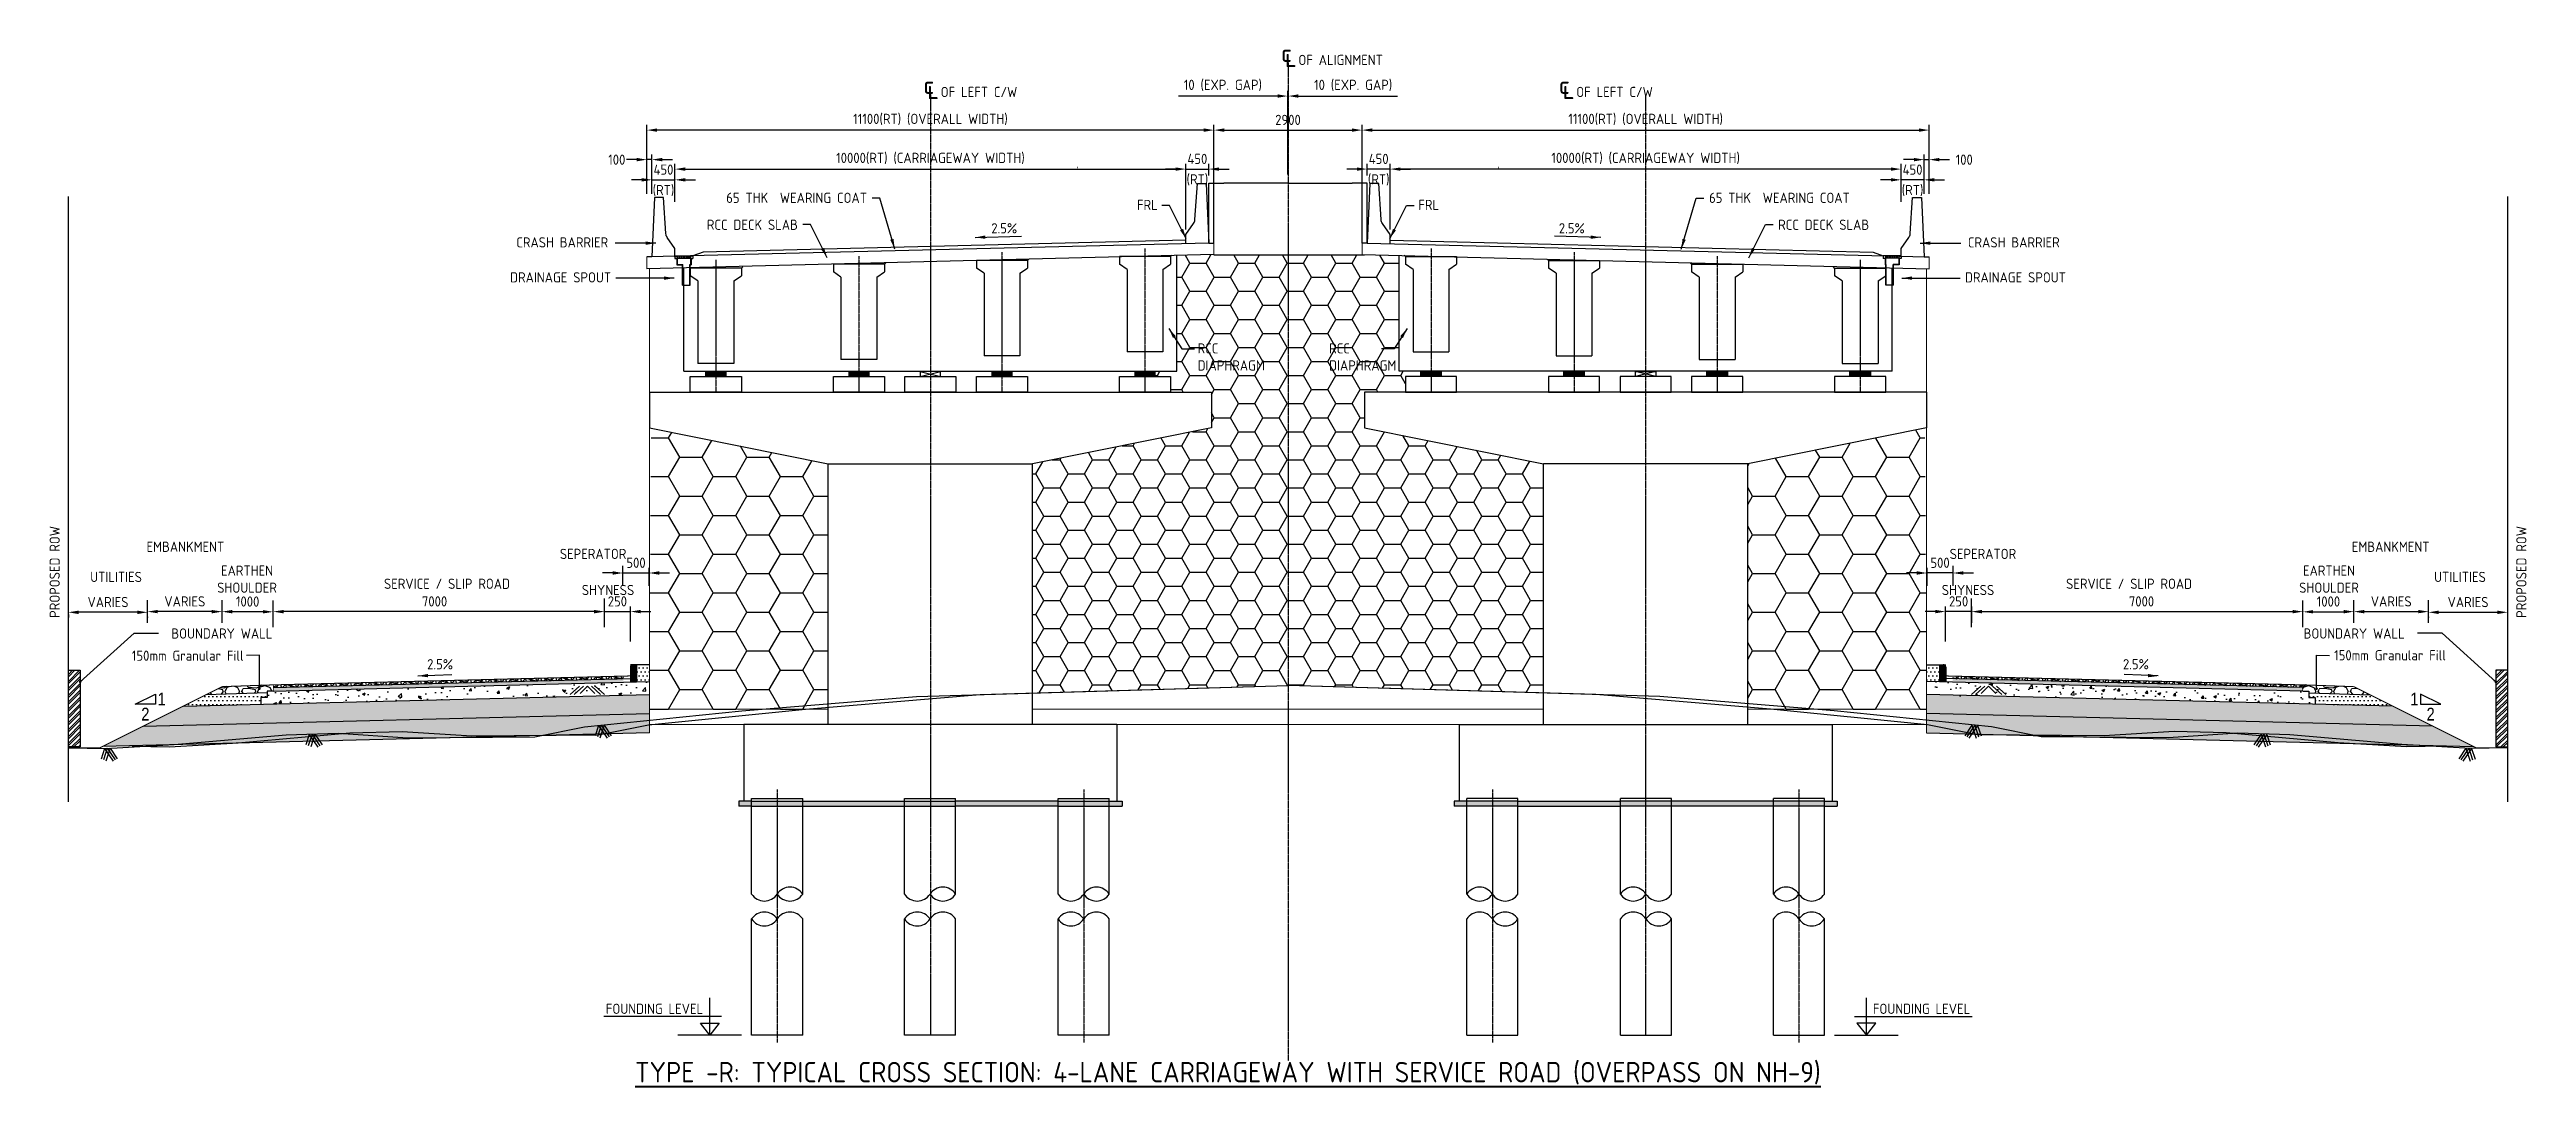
# Model space of a CAD drawing. Header units: millimetres. Extents: x 207528 to 778454, y -364692 to 101323.
# Drawn here: x 505841 to 554323, y -283099 to -262810 of the extents above; entities that cross this region are included whole.
import ezdxf

# ---------------------------------------------------------------- set-up
doc = ezdxf.new("R2010")
doc.units = ezdxf.units.MM
doc.linetypes.add('CENTER', pattern=[2, 1.25, -0.25, 0.25, -0.25])
doc.linetypes.add('DASHED', pattern=[19.05, 12.7, -6.35])
for name, color, linetype in [('CEN', 181, 'CENTER'), ('Dim', 253, 'Continuous'), ('Dimension', 253, 'Continuous'), ('hatch', 253, 'Continuous'), ('LVL', 3, 'Continuous'), ('Misc', 1, 'Continuous'), ('Proposed ROW', 241, 'MNEW'), ('Structure Dashed', 7, 'DASHED'), ('Structure Main', 3, 'Continuous'), ('Structure Outer', 7, 'Continuous')]:
    doc.layers.add(name, color=color, linetype=linetype)
for name, color, linetype, lineweight in [('STRUCTURAL', 7, 'Continuous', 0), ('Structure', 7, 'Continuous', 30), ('Text large', 7, 'Continuous', 40), ('Text small', 1, 'Continuous', 20)]:
    doc.layers.add(name, color=color, linetype=linetype, lineweight=lineweight)
doc.styles.add('DIM', font='ARIALN.TTF', dxfattribs={"height": 250})
doc.styles.add('isocp 100', font='isocp.shx', dxfattribs={"height": 200})
doc.styles.get("Standard").update_dxf_attribs({"font": 'arial.ttf'})
doc.linetypes.add('MNEW', pattern='A,26.152623,-1.048632,["PROW",Standard,S=1.75,R=0,X=0,Y=-0.975095],-7.693777,26.152623', length=61.047655)
doc.dimstyles.new('DIM', dxfattribs={"dimtxt": 250, "dimasz": 200, "dimexe": 0.18, "dimexo": 0.0625, "dimgap": 0.09, "dimtad": 0, "dimtih": 1, "dimtoh": 1, "dimdec": 0, "dimzin": 0, "dimdsep": 46, "dimtxsty": 'DIM', "dimcen": 0.09, "dimclrd": 256, "dimclrt": 7, "dimadec": 0, "dimazin": 0, "dimtfac": 1, "dimtdec": 0, "dimtofl": 0, "dimtmove": 0, "dimatfit": 3, "dimfxl": 1, "dimtolj": 1, "dimtzin": 0, "dimarcsym": 0})
doc.dimstyles.new('new', dxfattribs={"dimtxt": 150, "dimasz": 150, "dimexe": 100, "dimexo": 0.1, "dimgap": 0.09, "dimtad": 0, "dimtih": 1, "dimtoh": 1, "dimdec": 0, "dimzin": 0, "dimdsep": 46, "dimtxsty": 'DIM', "dimcen": 0.09, "dimclrd": 256, "dimclrt": 252, "dimadec": 0, "dimazin": 0, "dimtfac": 1, "dimtdec": 0, "dimtofl": 0, "dimtmove": 0, "dimatfit": 3, "dimfxl": 1, "dimtolj": 1, "dimtzin": 0, "dimlwd": -1, "dimarcsym": 0})
doc.dimstyles.new('NH30A_100', dxfattribs={"dimscale": 100, "dimtxt": 2, "dimasz": 2, "dimexe": 1, "dimexo": 1, "dimgap": 1, "dimtad": 1, "dimdec": 0, "dimdsep": 46, "dimtxsty": 'isocp 100', "dimcen": 0.5, "dimclrd": 47, "dimclre": 47, "dimclrt": 1, "dimadec": 0, "dimazin": 0, "dimtfac": 1, "dimtdec": 0, "dimtmove": 0, "dimatfit": 3, "dimfxl": 1, "dimtolj": 1, "dimtzin": 0, "dimarcsym": 0})
pattern_1 = [(0, (516207.95, -275713.84), (656.25, 378.886), [437.5, -875]), (120, (516207.95, -275713.84), (-656.25, 378.886), [437.5, -875]), (60, (516207.95, -275713.84), (1e-06, 757.772), [-875, 437.5])]
pattern_2 = [(130, (648185.33, -364525.58), (-143.45204, -12.55043), [15, -165]), (185, (648185.33, -364525.58), (27.75027, 150.43843), [12, -132]), (79.5486, (648173.38, -364526.63), (-115.70188, 137.88791), [12.74804, -140.22842]), (133.8158, (648185.33, -364485.58), (-213.4482, -33.1038), [22.5, -247.5]), (83.3644, (648167.55, -364488.34), (-186.93254, 194.82357), [19.12206, -210.3426]), (188.8158, (648185.33, -364485.58), (-186.9324, 194.82372), [18, -198]), (159, (648165.33, -364495.58), (-119.38141, -80.52378), [15, -165]), (214, (648165.33, -364495.58), (-48.66307, 145.03001), [12, -132]), (108.5486, (648155.39, -364502.3), (-168.04453, 64.5061), [12.74804, -140.22842]), (142.5, (648185.334, -364525.583), (-2.431971, 66.57877), [0, -130.4, 0, -134, 0, -132.5]), (172.5, (648185.334, -364525.58), (-52.613907, 78.882342), [0, -76.4, 0, -127.4, 0, -50.5]), (212.5, (648229.934, -364525.583), (-106.764487, -4.510974), [0, -50, 0, -156, 0, -207]), (222.5, (648249.93, -364525.58), (-116.637234, 20.020996), [0, -65, 0, -103.6, 0, -147])]
pattern_3 = [(0, (-800361.53, -180528.63), (39.6875, 79.375), [0, -79.375])]
pattern_4 = [(0, (415973.22, -288765.1), (39.6875, 79.375), [0, -79.375])]
pattern_5 = [(228.012788, (416430.416, -288130.096), (-5080, -5715), [85.4304, -8457.621]), (184.96974, (416373.266, -288193.596), (7619.999997, 635.000036), [146.6012, -14513.5122]), (132.510447, (416227.216, -288206.296), (6350.000003, -6984.999998), [103.3704, -10233.6807]), (267.27369, (415979.566, -288365.046), (635.000001, 12700), [133.501, -13216.6094]), (292.833654, (415973.216, -288498.396), (-3175, 7620), [130.9084, -12959.952]), (357.27369, (416024.016, -288619.046), (-12700, 635.000001), [133.501, -13216.6094]), (37.69424, (416157.366, -288625.396), (-8254.9999996, -6350.0000005), [176.5484, -17478.2788]), (72.255328, (416297.066, -288517.446), (4445.000001, 13969.9999996), [166.68, -16501.3142]), (121.429566, (416347.866, -288358.696), (-5080.000001, 8254.9999996), [133.9532, -13261.3864]), (175.23636, (416278.016, -288244.396), (6985, -635.000001), [152.9283, -7493.4842]), (222.397438, (416125.616, -288231.696), (-7619.9999998, -6985.0000003), [197.7695, -19579.193]), (138.814075, (416608.216, -288371.396), (-4445, 3810), [67.501, -6682.6415]), (171.469234, (416557.416, -288326.946), (8255, -1269.9999986), [128.4205, -12713.6597]), (225, (416430.4, -288307.9), (-9e-14, -635), [89.8023, -808.2233]), (203.19859, (416385.97, -288231.7), (3175, 1270), [48.3603, -4787.6556]), (291.80141, (416341.52, -288250.75), (-635, 1905), [68.3914, -3351.1882]), (30.96376, (416366.92, -288314.25), (1905, 1270), [111.08, -3591.5745]), (161.56505, (416462.17, -288257.1), (1270, -635), [80.3218, -1927.7245]), (16.38954, (415973.216, -288250.746), (6350, 1905), [112.522, -11139.7067]), (70.346176, (416081.166, -288218.996), (-2540, -6985), [94.3997, -9345.554]), (293.19859, (416462.17, -288130.1), (-1270, 3175), [96.72, -4739.296]), (343.61046, (416500.266, -288218.996), (-6350, 1905), [112.522, -11139.7067]), (339.443955, (415973.216, -288644.446), (-3175, 1270), [108.5088, -5316.9336]), (294.77514, (416074.816, -288682.546), (-3175.000004, 6984.999998), [90.918, -9000.8983]), (66.80141, (416468.52, -288765.1), (1270, 3175), [96.72, -4739.296]), (17.354025, (416506.616, -288676.196), (-8255, -2540.000001), [106.4457, -10538.094]), (69.443955, (416157.366, -288765.096), (-1270, -3175), [54.2544, -5371.188]), (101.30993, (416430.42, -288765.1), (-635, 2540), [32.3787, -3205.4987]), (165.96376, (416424.07, -288733.35), (1905, -635), [130.9084, -2487.2636]), (186.009006, (416297.066, -288701.596), (6350, 635), [121.3167, -12010.3412]), (303.69007, (416366.92, -288371.4), (-635, 1270), [91.581, -2197.944]), (353.157227, (416417.716, -288447.596), (10795, -1269.9999994), [159.8892, -15829.0023]), (60.945396, (416576.466, -288466.646), (-2540, -4445), [65.377, -6472.348]), (90, (416608.2, -288409.5), (-635, 635), [38.1, -596.9]), (120.256437, (416284.366, -288682.546), (2540, -4445), [88.2167, -8733.4852]), (48.012787, (416239.916, -288606.346), (5080, 5715), [170.8607, -8372.1905]), (0, (416354.2, -288479.35), (635, 635), [165.1, -469.9]), (325.304846, (416519.316, -288479.346), (6350.000002, -4444.999997), [100.4024, -9939.8292]), (254.054604, (416601.87, -288536.5), (-635, -2540), [92.4573, -4530.4125]), (207.645975, (416576.466, -288625.396), (-12065.0000004, -6349.999999), [150.5363, -14903.116]), (175.426079, (416443.116, -288695.246), (-8255, 635), [159.2574, -15766.4616])]
pattern_6 = [(50, (415973.2, -288765.1), (546.554, -47.8173), [57.15, -628.65]), (355, (415973.2, -288765.1), (-105.7303, 573.1705), [45.72, -502.9218]), (100.45144, (416018.76, -288769.1), (440.8237, 525.3533), [48.57, -534.2707]), (46.1842, (415973.2, -288612.7), (813.237, -126.127), [85.725, -942.975]), (96.63556, (416041, -288623.2), (712.2124, 742.2784), [72.855, -801.407]), (351.18415, (415973.2, -288612.7), (712.2124, 742.2784), [68.58, -754.379]), (21, (416049.4, -288650.8), (454.8432, -306.7956), [57.15, -628.65]), (326, (416049.4, -288650.8), (185.406, 552.564), [45.72, -502.92]), (71.45144, (416087.3, -288676.36), (640.2493, 245.7683), [48.57, -534.2698]), (37.5, (415973.22, -288765.1), (9.2658, 253.66512), [0, -496.824, 0, -510.54, 0, -504.825]), (7.5, (415973.22, -288765.1), (200.459, 300.5417), [0, -291.084, 0, -485.394, 0, -192.405]), (327.5, (415803.3, -288765.1), (406.7718, -17.18623), [0, -190.5, 0, -594.36, 0, -788.67]), (317.5, (415727.1, -288765.1), (444.3875, 76.2795), [0, -247.65, 0, -394.716, 0, -560.07])]
pattern_7 = [(45, (415973.216, -288765.096), (42.426407, -4e-15), [25, -35]), (45, (415983.823, -288765.096), (42.426407, -4e-15), [10, -50]), (45, (415973.216, -288754.49), (42.426407, -4e-15), [10, -50])]
pattern_8 = [(45, (415973.22, -288765.1), (-67.35192, 67.35192), []), (105, (415973.22, -288765.1), (-92.004435, -24.652514), []), (165, (415973.22, -288765.1), (-24.652514, -92.004435), [])]
pattern_9 = [(0, (461372.26, -352222.02), (39.6875, 79.375), [0, -79.375])]
pattern_10 = [(228.012788, (200628.105, -342686.773), (-5080.0000004, -5714.9999996), [85.4304, -8457.6209]), (184.969741, (200570.955, -342750.273), (7619.999997, 635.0000362), [146.6012, -14513.5122]), (132.510447, (200424.905, -342762.973), (6350.0000027, -6984.9999976), [103.3704, -10233.6807]), (267.273689, (200177.255, -342921.723), (635.0000013, 12700), [133.5011, -13216.6094]), (292.833654, (200170.905, -343055.073), (-3175.0000003, 7620), [130.9084, -12959.9519]), (357.273689, (200221.705, -343175.723), (-12700, 635.0000013), [133.5011, -13216.6094]), (37.6942405, (200355.055, -343182.073), (-8254.9999996, -6350.0000005), [176.5484, -17478.2788]), (72.255328, (200494.755, -343074.123), (4445.0000012, 13969.9999996), [166.6799, -16501.3142]), (121.429566, (200545.555, -342915.373), (-5080.0000007, 8254.9999996), [133.9532, -13261.3864]), (175.236358, (200475.705, -342801.073), (6985, -635.000001), [152.9283, -7493.4842]), (222.397438, (200323.305, -342788.373), (-7619.9999998, -6985.0000003), [197.7695, -19579.1931]), (138.814075, (200805.905, -342928.07), (-4445, 3810), [67.5011, -6682.6415]), (171.469234, (200755.105, -342883.623), (8255.0000002, -1269.9999986), [128.4205, -12713.6597]), (225, (200628.1, -342864.57), (-9e-14, -635), [89.8023, -808.2233]), (203.19859, (200583.655, -342788.37), (3175, 1270), [48.3603, -4787.6556]), (291.80141, (200539.2, -342807.42), (-635, 1905), [68.3914, -3351.1882]), (30.963757, (200564.6, -342870.92), (1905, 1270), [111.0799, -3591.5745]), (161.56505, (200659.85, -342813.77), (1270, -635), [80.3218, -1927.7245]), (16.38954, (200170.905, -342807.423), (6350, 1905), [112.522, -11139.7067]), (70.346176, (200278.855, -342775.673), (-2540, -6985), [94.3997, -9345.5539]), (293.19859, (200659.855, -342686.77), (-1270, 3175), [96.72, -4739.2959]), (343.61046, (200697.955, -342775.673), (-6350, 1904.9999996), [112.522, -11139.7067]), (339.443955, (200170.905, -343201.12), (-3175, 1270), [108.5088, -5316.9336]), (294.77514, (200272.505, -343239.223), (-3175.000004, 6984.9999983), [90.918, -9000.8983]), (66.80141, (200666.205, -343321.77), (1270, 3175), [96.72, -4739.2959]), (17.354025, (200704.305, -343232.873), (-8255, -2540.0000005), [106.4457, -10538.094]), (69.443955, (200355.055, -343321.77), (-1270, -3175), [54.2544, -5371.188]), (101.309932, (200628.1, -343321.77), (-635, 2540), [32.3787, -3205.4987]), (165.963757, (200621.75, -343290.02), (1905, -635), [130.9084, -2487.2636]), (186.009006, (200494.755, -343258.273), (6350, 635.0000003), [121.3167, -12010.3412]), (303.69007, (200564.6, -342928.07), (-635, 1270), [91.581, -2197.9441]), (353.1572266, (200615.405, -343004.273), (10795, -1269.9999994), [159.8892, -15829.0023]), (60.945396, (200774.155, -343023.32), (-2540, -4445), [65.3771, -6472.3481]), (90, (200805.9, -342966.2), (-635, 635), [38.1, -596.9]), (120.256437, (200482.055, -343239.223), (2539.9999997, -4445), [88.2167, -8733.4852]), (48.012787, (200437.605, -343163.023), (5080.0000004, 5714.9999996), [170.8607, -8372.1905]), (0, (200551.9, -343036), (635, 635), [165.1, -469.9]), (325.304846, (200717.005, -343036.023), (6350.0000024, -4444.9999966), [100.4024, -9939.8292]), (254.054604, (200799.555, -343093.17), (-635, -2540), [92.4573, -4530.4125]), (207.645975, (200774.155, -343182.073), (-12065.0000004, -6349.9999992), [150.5363, -14903.1161]), (175.426079, (200640.805, -343251.923), (-8255, 635), [159.2574, -15766.4616])]
pattern_11 = [(45, (190409.82, -331801.38), (-67.35192, 67.35192), []), (45, (190454.72, -331801.38), (-67.35192, 67.35192), [])]

msp = doc.modelspace()

# ---------------------------------------------------------------- texts
at = {"layer": 'Dim', "char_height": 250, "attachment_point": 5, "style": 'DIM'}
for s, insert in [('2', (507716.7, -275813.5)), ('1', (508035.8, -275518.7)), ('1', (552129, -275518.7)), ('2', (552448.1, -275813.5))]:
    msp.add_mtext_dynamic_manual_height_columns(s, width=5325.312, gutter_width=1250, heights=[0], dxfattribs=dict(at, insert=insert))
at = {"layer": 'Text large', "insert": (528905.8, -282838.4), "char_height": 400, "width": 26879.788, "attachment_point": 5, "style": 'isocp 100'}
msp.add_mtext('{\\LTYPE -R: TYPICAL CROSS SECTION: 4-LANE CARRIAGEWAY WITH SERVICE ROAD (OVERPASS ON NH-9) }', dxfattribs=at)
at = {"layer": 'Text small', "char_height": 200, "style": 'isocp 100'}
for s, insert, width, attachment_point in [('{\\H2x;\\C1;℄\\H0.5x; }OF ALIGNMENT', (529942.7, -262713.1), 5400.783, 1), ('{\\H2x;\\C1;℄\\H0.5x; }OF LEFT C/W', (522941.4, -263339.7), 5400.783, 1), ('{\\H2x;\\C1;℄\\H0.5x; }OF LEFT C/W', (537223.4, -263339.7), 5400.783, 3), ('65 THK  WEARING COAT', (519086.3, -265610.9), 3117.532, 1), ('65 THK  WEARING COAT', (541078.6, -265610.9), 3117.532, 3), ('RCC DECK SLAB', (518706.7, -266138.1), 2336.362, 1), ('FRL ', (527125.6, -265749.9), 2336.362, 1), ('FRL ', (533039.2, -265749.9), 2336.362, 3), ('RCC DECK SLAB', (541458.1, -266138.1), 2336.362, 3), ('CRASH BARRIER', (514977.3, -266482.8), 2336.362, 1), ('2.5%', (524781.6, -266206.8), 2336.362, 3), ('2.5%', (535383.3, -266206.8), 2336.362, 1), ('CRASH BARRIER', (545187.5, -266482.8), 2336.362, 3), ('DRAINAGE SPOUT', (516831.8, -267167.6), 2336.362, 3), ('DRAINAGE SPOUT', (543333.1, -267167.6), 2336.362, 1), ('\\pxql;RCC\\PDIAPHRAGM', (528312.7, -268557.3), 2336.362, 1), ('\\pxql;RCC\\PDIAPHRAGM', (533223.1, -268557.3), 2336.362, 3), ('\\A1;EMBANKMENT', (508500.1, -272539), 5325.312, 5), ('\\A1;EMBANKMENT', (551664.7, -272539), 5325.312, 5), ('\\A1;150mm Granular Fill', (508545.5, -274670), 5325.312, 5), ('\\A1;150mm Granular Fill', (551652.6, -274661.9), 5325.312, 5), ('FOUNDING LEVEL\\P ', (516729.7, -281479.7), 2168.394, 1), ('FOUNDING LEVEL\\P ', (543435.1, -281479.7), 2168.394, 3)]:
    msp.add_mtext(s, dxfattribs=dict(at, insert=insert, width=width, attachment_point=attachment_point))
at = {"layer": 'Text small', "char_height": 200, "attachment_point": 5, "rotation": 90, "style": 'isocp 100'}
for insert in [(505941.5, -273030.9), (554223.3, -273030.9)]:
    msp.add_mtext_dynamic_manual_height_columns('PROPOSED ROW', width=5325.312, gutter_width=1250, heights=[0], dxfattribs=dict(at, insert=insert))
at = {"layer": 'Text small', "char_height": 200, "attachment_point": 5, "style": 'isocp 100'}
for s, insert in [('EARTHEN \\PSHOULDER', (509706.6, -273172.6)), ('SEPERATOR', (516480.6, -272678.7)), ('SEPERATOR', (543684.2, -272678.7)), ('EARTHEN \\PSHOULDER', (550458.2, -273172.6)), ('UTILITIES', (507142.7, -273128.6)), ('SERVICE / SLIP ROAD', (513619.7, -273263)), ('SHYNESS', (516772.6, -273384.8)), ('SHYNESS', (543392.2, -273384.8)), ('SERVICE / SLIP ROAD', (546545.1, -273263)), ('UTILITIES', (553022.1, -273128.6)), ('BOUNDARY WALL', (509214.3, -274236.4)), ('BOUNDARY WALL', (550950.5, -274236.4)), ('2.5%', (513485.6, -274836.8)), ('2.5%', (546679.2, -274836.8))]:
    msp.add_mtext_dynamic_manual_height_columns(s, width=5325.312, gutter_width=1250, heights=[0], dxfattribs=dict(at, insert=insert))

# ---------------------------------------------------------------- blocks, each defined once
blk = doc.blocks.new('*D686')
at = {"layer": 'Defpoints', "color": 0, "transparency": 16777216}
for p in [(517533, -264386), (528633, -265392), (517533, -265736)]:
    blk.add_point(p, dxfattribs=at)
at = {"layer": 'Text small', "color": 47, "lineweight": -2, "transparency": 16777216}
for p, q in [((517533, -265636), (517533, -264286)), ((528433, -264386), (517733, -264386)), ((528633, -265292), (528633, -264286))]:
    blk.add_line(p, q, dxfattribs=at)
at = {"layer": 'Text small', "color": 47, "transparency": 16777216}
for points in [[(517733, -264353), (517733, -264419), (517533, -264386)], [(528433, -264353), (528433, -264419), (528633, -264386)]]:
    blk.add_solid(points, dxfattribs=at)
at = {"layer": 'Text small', "color": 1, "transparency": 16777216, "insert": (523083, -264176), "char_height": 200, "attachment_point": 5, "style": 'isocp 100'}
blk.add_mtext('\\A1;11100(RT) (OVERALL WIDTH)', dxfattribs=at)
blk = doc.blocks.new('*D687')
at = {"layer": 'Defpoints', "color": 0, "transparency": 16777216}
for p in [(518083, -265359), (517633, -265736), (518083, -265887)]:
    blk.add_point(p, dxfattribs=at)
at = {"layer": 'Text small', "color": 47, "lineweight": -2, "transparency": 16777216}
for p, q in [((517433, -265359), (517233, -265359)), ((517633, -265636), (517633, -265259)), ((517633, -265359), (518083, -265359)), ((518083, -265787), (518083, -265259)), ((518283, -265359), (518483, -265359))]:
    blk.add_line(p, q, dxfattribs=at)
at = {"layer": 'Text small', "color": 47, "transparency": 16777216}
for points in [[(517433, -265326), (517433, -265392), (517633, -265359)], [(518283, -265326), (518283, -265392), (518083, -265359)]]:
    blk.add_solid(points, dxfattribs=at)
at = {"layer": 'Text small', "color": 1, "transparency": 16777216, "char_height": 200, "attachment_point": 5, "style": 'isocp 100'}
for s, insert in [('\\A1;450', (517858, -265159)), ('\\A1;(RT)', (517858, -265569))]:
    blk.add_mtext(s, dxfattribs=dict(at, insert=insert))
blk = doc.blocks.new('*D688')
at = {"layer": 'Defpoints', "color": 0, "transparency": 16777216}
for p in [(528083, -265149), (518083, -265887), (528083, -266432)]:
    blk.add_point(p, dxfattribs=at)
at = {"layer": 'Text small', "color": 47, "lineweight": -2, "transparency": 16777216}
for p, q in [((518083, -265787), (518083, -265049)), ((518283, -265149), (527883, -265149)), ((528083, -266332), (528083, -265049))]:
    blk.add_line(p, q, dxfattribs=at)
at = {"layer": 'Text small', "color": 47, "transparency": 16777216}
for points in [[(518283, -265116), (518283, -265182), (518083, -265149)], [(527883, -265116), (527883, -265182), (528083, -265149)]]:
    blk.add_solid(points, dxfattribs=at)
at = {"layer": 'Text small', "color": 1, "transparency": 16777216, "insert": (523083, -264939), "char_height": 200, "attachment_point": 5, "style": 'isocp 100'}
blk.add_mtext('\\A1;10000(RT) (CARRIAGEWAY WIDTH)', dxfattribs=at)
blk = doc.blocks.new('*D689')
at = {"layer": 'Defpoints', "color": 0, "transparency": 16777216}
for p in [(528533, -265149), (528533, -265376), (528083, -266407)]:
    blk.add_point(p, dxfattribs=at)
at = {"layer": 'Text small', "color": 47, "lineweight": -2, "transparency": 16777216}
for p, q in [((527883, -265149), (527683, -265149)), ((528083, -266307), (528083, -265049)), ((528083, -265149), (528533, -265149)), ((528533, -265276), (528533, -265049)), ((528733, -265149), (528933, -265149))]:
    blk.add_line(p, q, dxfattribs=at)
at = {"layer": 'Text small', "color": 47, "transparency": 16777216}
for points in [[(527883, -265116), (527883, -265182), (528083, -265149)], [(528733, -265116), (528733, -265182), (528533, -265149)]]:
    blk.add_solid(points, dxfattribs=at)
at = {"layer": 'Text small', "color": 1, "transparency": 16777216, "char_height": 200, "attachment_point": 5, "style": 'isocp 100'}
for s, insert in [('\\A1;450', (528308, -264949)), ('\\A1;(RT)', (528308, -265359))]:
    blk.add_mtext(s, dxfattribs=dict(at, insert=insert))
blk = doc.blocks.new('HFHGHFGH')
at = {"color": 1}
for p, q in [((151681, 917410), (152030, 917410)), ((151681, 917396), (151681, 917359)), ((151681, 917396), (151715, 917396)), ((151681, 917359), (151715, 917359)), ((151715, 917410), (151715, 917396)), ((151715, 917359), (151715, 917234)), ((151723, 917410), (151723, 917242)), ((151723, 917367), (151987, 917367)), ((151754, 917410), (151754, 917376)), ((151754, 917376), (151770, 917376)), ((151770, 917410), (151770, 917376)), ((151801, 917410), (151801, 917376)), ((151801, 917376), (151817, 917376)), ((151817, 917410), (151817, 917376)), ((151847, 917410), (151847, 917376)), ((151847, 917376), (151863, 917376)), ((151863, 917410), (151863, 917376)), ((151894, 917410), (151894, 917376)), ((151894, 917376), (151910, 917376)), ((151910, 917410), (151910, 917376)), ((151941, 917410), (151941, 917376)), ((151941, 917376), (151957, 917376)), ((151957, 917410), (151957, 917376)), ((151987, 917410), (151987, 917242)), ((151995, 917359), (151995, 917234)), ((151995, 917359), (152030, 917359)), ((152030, 917410), (152030, 917359)), ((151715, 917234), (151829, 917234)), ((151723, 917242), (151810, 917242)), ((151810, 917242), (151837, 917242)), ((151829, 916840), (151829, 917234)), ((151829, 916840), (151978, 916840)), ((151837, 916840), (151837, 917242)), ((151970, 916840), (151970, 917242)), ((151970, 917242), (151987, 917242)), ((151978, 917234), (151995, 917234)), ((151978, 916840), (151978, 917234))]:
    blk.add_line(p, q, dxfattribs=at)
blk = doc.blocks.new('GRD')
at = {"layer": 'Structure'}
for p, q in [((112852, 216703), (112878, 216729)), ((112852, 216703), (111852, 216703)), ((111852, 216703), (111852, 216553)), ((112002, 216453), (111852, 216553)), ((112002, 216453), (112002, 214838)), ((112702, 216453), (112852, 216553)), ((112702, 216453), (112702, 214838)), ((112852, 216703), (112852, 216553)), ((112702, 214838), (112002, 214838))]:
    blk.add_line(p, q, dxfattribs=at)
blk = doc.blocks.new('*D691')
at = {"layer": 'Defpoints', "color": 0, "transparency": 16777216}
for p in [(517065, -273400), (517575, -273052), (517575, -273400)]:
    blk.add_point(p, dxfattribs=at)
at = {"layer": 'Text small', "color": 47, "lineweight": -2, "transparency": 16777216}
for p, q in [((517065, -273300), (517065, -272952)), ((517575, -273300), (517575, -272952)), ((516865, -273052), (516665, -273052)), ((517065, -273052), (517575, -273052)), ((517775, -273052), (517975, -273052))]:
    blk.add_line(p, q, dxfattribs=at)
at = {"layer": 'Text small', "color": 47, "transparency": 16777216}
for points in [[(516865, -273018), (516865, -273085), (517065, -273052)], [(517775, -273018), (517775, -273085), (517575, -273052)]]:
    blk.add_solid(points, dxfattribs=at)
at = {"layer": 'Text small', "color": 1, "transparency": 16777216, "insert": (517320, -272852), "char_height": 200, "attachment_point": 5, "style": 'isocp 100'}
blk.add_mtext('\\A1;500', dxfattribs=at)
blk = doc.blocks.new('*D692')
at = {"layer": 'Defpoints', "color": 0, "transparency": 16777216}
for p in [(510221, -273808), (510221, -274211), (516703, -274211)]:
    blk.add_point(p, dxfattribs=at)
at = {"layer": 'Text small', "color": 47, "lineweight": -2, "transparency": 16777216}
for p, q in [((510221, -274111), (510221, -273708)), ((516503, -273808), (510421, -273808)), ((516703, -274111), (516703, -273708))]:
    blk.add_line(p, q, dxfattribs=at)
at = {"layer": 'Text small', "color": 47, "transparency": 16777216}
for points in [[(510421, -273775), (510421, -273842), (510221, -273808)], [(516503, -273775), (516503, -273842), (516703, -273808)]]:
    blk.add_solid(points, dxfattribs=at)
at = {"layer": 'Text small', "color": 1, "transparency": 16777216, "insert": (513377, -273608), "char_height": 200, "attachment_point": 5, "style": 'isocp 100'}
blk.add_mtext('\\A1;7000', dxfattribs=at)
blk = doc.blocks.new('*D693')
at = {"layer": 'Defpoints', "color": 0, "transparency": 16777216}
for p in [(506209, -273764), (506209, -273821), (507760, -273808)]:
    blk.add_point(p, dxfattribs=at)
at = {"layer": 'Text small', "color": 47, "lineweight": -2, "transparency": 16777216}
for p, q in [((506209, -273864), (506209, -273921)), ((507560, -273821), (506409, -273821)), ((507760, -273908), (507760, -273921))]:
    blk.add_line(p, q, dxfattribs=at)
at = {"layer": 'Text small', "color": 47, "transparency": 16777216}
for points in [[(506409, -273788), (506409, -273855), (506209, -273821)], [(507560, -273788), (507560, -273855), (507760, -273821)]]:
    blk.add_solid(points, dxfattribs=at)
at = {"layer": 'Text small', "color": 1, "transparency": 16777216, "insert": (506985, -273621), "char_height": 200, "attachment_point": 5, "style": 'isocp 100'}
blk.add_mtext('\\A1;VARIES', dxfattribs=at)
blk = doc.blocks.new('*D694')
at = {"layer": 'Defpoints', "color": 0, "transparency": 16777216}
for p in [(517212, -273807), (516701, -274124), (517212, -274124)]:
    blk.add_point(p, dxfattribs=at)
at = {"layer": 'Text small', "color": 47, "lineweight": -2, "transparency": 16777216}
for p, q in [((516501, -273807), (516301, -273807)), ((516701, -274024), (516701, -273707)), ((516701, -273807), (517212, -273807)), ((517212, -274024), (517212, -273707)), ((517412, -273807), (517612, -273807))]:
    blk.add_line(p, q, dxfattribs=at)
at = {"layer": 'Text small', "color": 47, "transparency": 16777216}
for points in [[(516501, -273774), (516501, -273840), (516701, -273807)], [(517412, -273774), (517412, -273840), (517212, -273807)]]:
    blk.add_solid(points, dxfattribs=at)
at = {"layer": 'Text small', "color": 1, "transparency": 16777216, "insert": (516956, -273607), "char_height": 200, "attachment_point": 5, "style": 'isocp 100'}
blk.add_mtext('\\A1;250', dxfattribs=at)
blk = doc.blocks.new('*D695')
at = {"layer": 'Defpoints', "color": 0, "transparency": 16777216}
for p in [(509217, -273808), (509217, -273808), (510217, -273812)]:
    blk.add_point(p, dxfattribs=at)
at = {"layer": 'Text small', "color": 47, "lineweight": -2, "transparency": 16777216}
blk.add_line((510017, -273811), (509417, -273809), dxfattribs=at)
at = {"layer": 'Text small', "color": 47, "transparency": 16777216}
for points in [[(509418, -273775), (509417, -273842), (509217, -273808)], [(510017, -273778), (510017, -273844), (510217, -273812)]]:
    blk.add_solid(points, dxfattribs=at)
at = {"layer": 'Text small', "color": 1, "transparency": 16777216, "insert": (509718, -273610), "char_height": 200, "attachment_point": 5, "rotation": 359.784, "style": 'isocp 100'}
blk.add_mtext('\\A1;1000', dxfattribs=at)
blk = doc.blocks.new('*D696')
at = {"layer": 'Defpoints', "color": 0, "transparency": 16777216}
for p in [(507760, -273808), (507760, -273808), (509217, -273808)]:
    blk.add_point(p, dxfattribs=at)
at = {"layer": 'Text small', "color": 47, "lineweight": -2, "transparency": 16777216}
blk.add_line((509017, -273808), (507960, -273808), dxfattribs=at)
at = {"layer": 'Text small', "color": 47, "transparency": 16777216}
for points in [[(507960, -273775), (507960, -273841), (507760, -273808)], [(509017, -273775), (509017, -273842), (509217, -273808)]]:
    blk.add_solid(points, dxfattribs=at)
at = {"layer": 'Text small', "color": 1, "transparency": 16777216, "insert": (508489, -273608), "char_height": 200, "attachment_point": 5, "rotation": 359.9908, "style": 'isocp 100'}
blk.add_mtext('\\A1;VARIES', dxfattribs=at)
blk = doc.blocks.new('*D746')
at = {"layer": 'Defpoints', "color": 0, "transparency": 16777216}
for p in [(517533, -264964), (517533, -265704), (517633, -265704)]:
    blk.add_point(p, dxfattribs=at)
at = {"layer": 'Text small', "color": 47, "lineweight": -2, "transparency": 16777216}
for p, q in [((517333, -264964), (517133, -264964)), ((517533, -265604), (517533, -264864)), ((517633, -264964), (517533, -264964)), ((517633, -265604), (517633, -264864)), ((517833, -264964), (518033, -264964))]:
    blk.add_line(p, q, dxfattribs=at)
at = {"layer": 'Text small', "color": 47, "transparency": 16777216}
for points in [[(517333, -264930), (517333, -264997), (517533, -264964)], [(517833, -264930), (517833, -264997), (517633, -264964)]]:
    blk.add_solid(points, dxfattribs=at)
at = {"layer": 'Text small', "color": 1, "transparency": 16777216, "insert": (516658, -264964), "char_height": 200, "attachment_point": 5, "style": 'isocp 100'}
blk.add_mtext('\\A1;     100', dxfattribs=at)
blk = doc.blocks.new('*D819')
at = {"layer": 'Defpoints', "color": 0, "transparency": 16777216}
for p in [(542632, -264386), (531532, -265392), (542632, -265736)]:
    blk.add_point(p, dxfattribs=at)
at = {"layer": 'Text small', "color": 47, "lineweight": -2, "transparency": 16777216}
for p, q in [((531532, -265292), (531532, -264286)), ((531732, -264386), (542432, -264386)), ((542632, -265636), (542632, -264286))]:
    blk.add_line(p, q, dxfattribs=at)
at = {"layer": 'Text small', "color": 47, "transparency": 16777216}
for points in [[(531732, -264353), (531732, -264419), (531532, -264386)], [(542432, -264353), (542432, -264419), (542632, -264386)]]:
    blk.add_solid(points, dxfattribs=at)
at = {"layer": 'Text small', "color": 1, "transparency": 16777216, "insert": (537082, -264176), "char_height": 200, "attachment_point": 5, "style": 'isocp 100'}
blk.add_mtext('\\A1;11100(RT) (OVERALL WIDTH)', dxfattribs=at)
blk = doc.blocks.new('*D820')
at = {"layer": 'Defpoints', "color": 0, "transparency": 16777216}
for p in [(542082, -265359), (542082, -265887), (542532, -265736)]:
    blk.add_point(p, dxfattribs=at)
at = {"layer": 'Text small', "color": 47, "lineweight": -2, "transparency": 16777216}
for p, q in [((541882, -265359), (541682, -265359)), ((542082, -265787), (542082, -265259)), ((542532, -265359), (542082, -265359)), ((542532, -265636), (542532, -265259)), ((542732, -265359), (542932, -265359))]:
    blk.add_line(p, q, dxfattribs=at)
at = {"layer": 'Text small', "color": 47, "transparency": 16777216}
for points in [[(541882, -265326), (541882, -265392), (542082, -265359)], [(542732, -265326), (542732, -265392), (542532, -265359)]]:
    blk.add_solid(points, dxfattribs=at)
at = {"layer": 'Text small', "color": 1, "transparency": 16777216, "char_height": 200, "attachment_point": 5, "style": 'isocp 100'}
for s, insert in [('\\A1;450', (542307, -265159)), ('\\A1;(RT)', (542307, -265569))]:
    blk.add_mtext(s, dxfattribs=dict(at, insert=insert))
blk = doc.blocks.new('*D821')
at = {"layer": 'Defpoints', "color": 0, "transparency": 16777216}
for p in [(532082, -265149), (542082, -265887), (532082, -266432)]:
    blk.add_point(p, dxfattribs=at)
at = {"layer": 'Text small', "color": 47, "lineweight": -2, "transparency": 16777216}
for p, q in [((532082, -266332), (532082, -265049)), ((541882, -265149), (532282, -265149)), ((542082, -265787), (542082, -265049))]:
    blk.add_line(p, q, dxfattribs=at)
at = {"layer": 'Text small', "color": 47, "transparency": 16777216}
for points in [[(532282, -265116), (532282, -265182), (532082, -265149)], [(541882, -265116), (541882, -265182), (542082, -265149)]]:
    blk.add_solid(points, dxfattribs=at)
at = {"layer": 'Text small', "color": 1, "transparency": 16777216, "insert": (537082, -264939), "char_height": 200, "attachment_point": 5, "style": 'isocp 100'}
blk.add_mtext('\\A1;10000(RT) (CARRIAGEWAY WIDTH)', dxfattribs=at)
blk = doc.blocks.new('*D822')
at = {"layer": 'Defpoints', "color": 0, "transparency": 16777216}
for p in [(531632, -265149), (531632, -265376), (532082, -266407)]:
    blk.add_point(p, dxfattribs=at)
at = {"layer": 'Text small', "color": 47, "lineweight": -2, "transparency": 16777216}
for p, q in [((531432, -265149), (531232, -265149)), ((531632, -265276), (531632, -265049)), ((532082, -265149), (531632, -265149)), ((532082, -266307), (532082, -265049)), ((532282, -265149), (532482, -265149))]:
    blk.add_line(p, q, dxfattribs=at)
at = {"layer": 'Text small', "color": 47, "transparency": 16777216}
for points in [[(531432, -265116), (531432, -265182), (531632, -265149)], [(532282, -265116), (532282, -265182), (532082, -265149)]]:
    blk.add_solid(points, dxfattribs=at)
at = {"layer": 'Text small', "color": 1, "transparency": 16777216, "char_height": 200, "attachment_point": 5, "style": 'isocp 100'}
for s, insert in [('\\A1;450', (531857, -264949)), ('\\A1;(RT)', (531857, -265359))]:
    blk.add_mtext(s, dxfattribs=dict(at, insert=insert))
blk = doc.blocks.new('*D812')
at = {"layer": 'Defpoints', "color": 0, "transparency": 16777216}
for p in [(542590, -273052), (542590, -273400), (543100, -273400)]:
    blk.add_point(p, dxfattribs=at)
at = {"layer": 'Text small', "color": 47, "lineweight": -2, "transparency": 16777216}
for p, q in [((542590, -273300), (542590, -272952)), ((543100, -273300), (543100, -272952)), ((542390, -273052), (542190, -273052)), ((543100, -273052), (542590, -273052)), ((543300, -273052), (543500, -273052))]:
    blk.add_line(p, q, dxfattribs=at)
at = {"layer": 'Text small', "color": 47, "transparency": 16777216}
for points in [[(542390, -273018), (542390, -273085), (542590, -273052)], [(543300, -273018), (543300, -273085), (543100, -273052)]]:
    blk.add_solid(points, dxfattribs=at)
at = {"layer": 'Text small', "color": 1, "transparency": 16777216, "insert": (542845, -272852), "char_height": 200, "attachment_point": 5, "style": 'isocp 100'}
blk.add_mtext('\\A1;500', dxfattribs=at)
blk = doc.blocks.new('*D813')
at = {"layer": 'Defpoints', "color": 0, "transparency": 16777216}
for p in [(549944, -273808), (543461, -274211), (549944, -274211)]:
    blk.add_point(p, dxfattribs=at)
at = {"layer": 'Text small', "color": 47, "lineweight": -2, "transparency": 16777216}
for p, q in [((543461, -274111), (543461, -273708)), ((543661, -273808), (549744, -273808)), ((549944, -274111), (549944, -273708))]:
    blk.add_line(p, q, dxfattribs=at)
at = {"layer": 'Text small', "color": 47, "transparency": 16777216}
for points in [[(543661, -273775), (543661, -273842), (543461, -273808)], [(549744, -273775), (549744, -273842), (549944, -273808)]]:
    blk.add_solid(points, dxfattribs=at)
at = {"layer": 'Text small', "color": 1, "transparency": 16777216, "insert": (546788, -273608), "char_height": 200, "attachment_point": 5, "style": 'isocp 100'}
blk.add_mtext('\\A1;7000', dxfattribs=at)
blk = doc.blocks.new('*D814')
at = {"layer": 'Defpoints', "color": 0, "transparency": 16777216}
for p in [(552405, -273808), (553955, -273764), (553955, -273821)]:
    blk.add_point(p, dxfattribs=at)
at = {"layer": 'Text small', "color": 47, "lineweight": -2, "transparency": 16777216}
for p, q in [((552405, -273908), (552405, -273921)), ((552605, -273821), (553755, -273821)), ((553955, -273864), (553955, -273921))]:
    blk.add_line(p, q, dxfattribs=at)
at = {"layer": 'Text small', "color": 47, "transparency": 16777216}
for points in [[(552605, -273788), (552605, -273855), (552405, -273821)], [(553755, -273788), (553755, -273855), (553955, -273821)]]:
    blk.add_solid(points, dxfattribs=at)
at = {"layer": 'Text small', "color": 1, "transparency": 16777216, "insert": (553180, -273621), "char_height": 200, "attachment_point": 5, "style": 'isocp 100'}
blk.add_mtext('\\A1;VARIES', dxfattribs=at)
blk = doc.blocks.new('*D815')
at = {"layer": 'Defpoints', "color": 0, "transparency": 16777216}
for p in [(542953, -273807), (542953, -274124), (543464, -274124)]:
    blk.add_point(p, dxfattribs=at)
at = {"layer": 'Text small', "color": 47, "lineweight": -2, "transparency": 16777216}
for p, q in [((542753, -273807), (542553, -273807)), ((542953, -274024), (542953, -273707)), ((543464, -273807), (542953, -273807)), ((543464, -274024), (543464, -273707)), ((543664, -273807), (543864, -273807))]:
    blk.add_line(p, q, dxfattribs=at)
at = {"layer": 'Text small', "color": 47, "transparency": 16777216}
for points in [[(542753, -273774), (542753, -273840), (542953, -273807)], [(543664, -273774), (543664, -273840), (543464, -273807)]]:
    blk.add_solid(points, dxfattribs=at)
at = {"layer": 'Text small', "color": 1, "transparency": 16777216, "insert": (543208, -273607), "char_height": 200, "attachment_point": 5, "style": 'isocp 100'}
blk.add_mtext('\\A1;250', dxfattribs=at)
blk = doc.blocks.new('*D816')
at = {"layer": 'Defpoints', "color": 0, "transparency": 16777216}
for p in [(549948, -273812), (550947, -273808), (550947, -273808)]:
    blk.add_point(p, dxfattribs=at)
at = {"layer": 'Text small', "color": 47, "lineweight": -2, "transparency": 16777216}
blk.add_line((550148, -273811), (550747, -273809), dxfattribs=at)
at = {"layer": 'Text small', "color": 47, "transparency": 16777216}
for points in [[(550148, -273778), (550148, -273844), (549948, -273812)], [(550747, -273775), (550747, -273842), (550947, -273808)]]:
    blk.add_solid(points, dxfattribs=at)
at = {"layer": 'Text small', "color": 1, "transparency": 16777216, "insert": (550447, -273610), "char_height": 200, "attachment_point": 5, "rotation": 0.216, "style": 'isocp 100'}
blk.add_mtext('\\A1;1000', dxfattribs=at)
blk = doc.blocks.new('*D817')
at = {"layer": 'Defpoints', "color": 0, "transparency": 16777216}
for p in [(550947, -273808), (552405, -273808), (552405, -273808)]:
    blk.add_point(p, dxfattribs=at)
at = {"layer": 'Text small', "color": 47, "lineweight": -2, "transparency": 16777216}
blk.add_line((551147, -273808), (552205, -273808), dxfattribs=at)
at = {"layer": 'Text small', "color": 47, "transparency": 16777216}
for points in [[(551147, -273775), (551147, -273842), (550947, -273808)], [(552205, -273775), (552205, -273841), (552405, -273808)]]:
    blk.add_solid(points, dxfattribs=at)
at = {"layer": 'Text small', "color": 1, "transparency": 16777216, "insert": (551676, -273608), "char_height": 200, "attachment_point": 5, "rotation": 0.0092, "style": 'isocp 100'}
blk.add_mtext('\\A1;VARIES', dxfattribs=at)
blk = doc.blocks.new('*D811')
at = {"layer": 'Defpoints', "color": 0, "transparency": 16777216}
for p in [(542632, -264964), (542532, -265704), (542632, -265704)]:
    blk.add_point(p, dxfattribs=at)
at = {"layer": 'Text small', "color": 47, "lineweight": -2, "transparency": 16777216}
for p, q in [((542332, -264964), (542132, -264964)), ((542532, -265604), (542532, -264864)), ((542532, -264964), (542632, -264964)), ((542632, -265604), (542632, -264864)), ((542832, -264964), (543032, -264964))]:
    blk.add_line(p, q, dxfattribs=at)
at = {"layer": 'Text small', "color": 47, "transparency": 16777216}
for points in [[(542332, -264930), (542332, -264997), (542532, -264964)], [(542832, -264930), (542832, -264997), (542632, -264964)]]:
    blk.add_solid(points, dxfattribs=at)
at = {"layer": 'Text small', "color": 1, "transparency": 16777216, "insert": (543032, -264964), "char_height": 200, "attachment_point": 5, "style": 'isocp 100'}
blk.add_mtext('\\A1;     100', dxfattribs=at)
blk = doc.blocks.new('*D848')
at = {"layer": 'Defpoints', "color": 0, "transparency": 16777216}
for p in [(528633, -264386), (531532, -264386), (531532, -264386)]:
    blk.add_point(p, dxfattribs=at)
at = {"layer": 'Text small', "color": 47, "lineweight": -2, "transparency": 16777216}
blk.add_line((528833, -264386), (531332, -264386), dxfattribs=at)
at = {"layer": 'Text small', "color": 47, "transparency": 16777216}
for points in [[(528833, -264353), (528833, -264419), (528633, -264386)], [(531332, -264353), (531332, -264419), (531532, -264386)]]:
    blk.add_solid(points, dxfattribs=at)
at = {"layer": 'Text small', "color": 1, "transparency": 16777216, "insert": (530082, -264186), "char_height": 200, "attachment_point": 5, "style": 'isocp 100'}
blk.add_mtext('\\A1;2900', dxfattribs=at)
blk = doc.blocks.new('*D690')
at = {"layer": 'Defpoints', "color": 0, "transparency": 16777216}
for p in [(530087, -263720), (530077, -265355), (530087, -265355)]:
    blk.add_point(p, dxfattribs=at)
at = {"layer": 'Text small', "color": 47, "lineweight": -2, "transparency": 16777216}
for p, q in [((529877, -263720), (529677, -263720)), ((530077, -265255), (530077, -263620)), ((530077, -263720), (530087, -263720)), ((530087, -265255), (530087, -263620)), ((530287, -263720), (532227, -263720))]:
    blk.add_line(p, q, dxfattribs=at)
at = {"layer": 'Text small', "color": 47, "transparency": 16777216}
for points in [[(529877, -263686), (529877, -263753), (530077, -263720)], [(530287, -263686), (530287, -263753), (530087, -263720)]]:
    blk.add_solid(points, dxfattribs=at)
at = {"layer": 'Text small', "color": 1, "transparency": 16777216, "insert": (531357, -263510), "char_height": 200, "width": 159266.94, "attachment_point": 5, "style": 'isocp 100'}
blk.add_mtext('\\A1;10 (EXP. GAP)', dxfattribs=at)
blk = doc.blocks.new('*D818')
at = {"layer": 'Defpoints', "color": 0, "transparency": 16777216}
for p in [(530077, -263720), (530077, -265355), (530087, -265355)]:
    blk.add_point(p, dxfattribs=at)
at = {"layer": 'Text small', "color": 47, "lineweight": -2, "transparency": 16777216}
for p, q in [((529877, -263720), (527937, -263720)), ((530077, -265255), (530077, -263620)), ((530087, -263720), (530077, -263720)), ((530087, -265255), (530087, -263620)), ((530287, -263720), (530487, -263720))]:
    blk.add_line(p, q, dxfattribs=at)
at = {"layer": 'Text small', "color": 47, "transparency": 16777216}
for points in [[(529877, -263686), (529877, -263753), (530077, -263720)], [(530287, -263686), (530287, -263753), (530087, -263720)]]:
    blk.add_solid(points, dxfattribs=at)
at = {"layer": 'Text small', "color": 1, "transparency": 16777216, "insert": (528807, -263510), "char_height": 200, "width": 159266.94, "attachment_point": 5, "style": 'isocp 100'}
blk.add_mtext('\\A1;10 (EXP. GAP)', dxfattribs=at)

# ---------------------------------------------------------------- dimensions: what is measured, and where the dimension line sits
at = {"layer": 'Text small'}
for base, p1, p2, text, picture, middle in [((530077.4, -263719.5), (530087.4, -265355.4), (530077.4, -265355.4), '<> (EXP. GAP)', '*D818', (528807.4, -263509.5)), ((542631.9, -264386), (531531.9, -265392.2), (542631.9, -265736), '<>(RT) (OVERALL WIDTH)', '*D819', (537081.9, -264176)), ((532081.7, -265148.9), (542082, -265887.3), (532081.7, -266432), '<>(RT) (CARRIAGEWAY WIDTH)', '*D821', (537081.9, -264938.9)), ((553955.4, -273821.4), (552404.7, -273807.8), (553955.4, -273764), 'VARIES', '*D814', (553180, -273621.4))]:
    dim = msp.add_linear_dim(base=base, p1=p1, p2=p2, angle=180, text=text, dimstyle='NH30A_100', dxfattribs=at)
    dim.commit()
    dim.dimension.update_dxf_attribs({"geometry": picture, "text_midpoint": middle})
for base, p1, p2, text, picture, middle in [((530087.4, -263719.5), (530077.4, -265355.4), (530087.4, -265355.4), '<> (EXP. GAP)', '*D690', (531357.4, -263509.5)), ((517532.9, -264386), (528632.9, -265392.2), (517532.9, -265736), '<>(RT) (OVERALL WIDTH)', '*D686', (523082.9, -264176)), ((528083.1, -265148.9), (518082.8, -265887.3), (528083.1, -266432), '<>(RT) (CARRIAGEWAY WIDTH)', '*D688', (523082.9, -264938.9)), ((506209.4, -273821.4), (507760.1, -273807.8), (506209.4, -273764), 'VARIES', '*D693', (506984.8, -273621.4))]:
    dim = msp.add_linear_dim(base=base, p1=p1, p2=p2, text=text, dimstyle='NH30A_100', dxfattribs=at)
    dim.commit()
    dim.dimension.update_dxf_attribs({"geometry": picture, "text_midpoint": middle})
for p1, p2, text, picture, middle in [((528632.9, -264386), (531531.9, -264386), '2900', '*D848', (530082.4, -264186)), ((509217.5, -273808.2), (507760.1, -273808), 'VARIES', '*D696', (508488.8, -273608.1)), ((550947.4, -273808.2), (552404.7, -273808), 'VARIES', '*D817', (551676, -273608.1))]:
    dim = msp.add_aligned_dim(p1=p1, p2=p2, distance=0, text=text, dimstyle='NH30A_100', dxfattribs=at)
    dim.commit()
    dim.dimension.update_dxf_attribs({"geometry": picture, "text_midpoint": middle})
for base, p1, p2, angle, picture, middle in [((517532.9, -264963.8), (517632.8, -265703.8), (517532.9, -265703.8), 180, '*D746', (516657.9, -264963.8)), ((542631.9, -264963.8), (542532, -265703.8), (542631.9, -265703.8), 0, '*D811', (543031.9, -264963.8))]:
    dim = msp.add_linear_dim(base=base, p1=p1, p2=p2, angle=angle, text='     <>', dimstyle='NH30A_100', override={"dimtmove": 2}, dxfattribs=at)
    dim.commit()
    dim.dimension.update_dxf_attribs({"geometry": picture, "text_midpoint": middle, "dimtype": 161})
for base, p1, p2, picture, middle in [((518082.8, -265358.9), (517632.8, -265736), (518082.8, -265887.3), '*D687', (517857.8, -265358.9)), ((528532.9, -265148.9), (528083.1, -266406.9), (528532.9, -265376.2), '*D689', (528308, -265148.9))]:
    dim = msp.add_linear_dim(base=base, p1=p1, p2=p2, text='450\\X(RT)', dimstyle='NH30A_100', dxfattribs=at)
    dim.commit()
    dim.dimension.update_dxf_attribs({"geometry": picture, "text_midpoint": middle, "dimtype": 160})
for base, p1, p2, angle, text, picture, middle, dimtype in [((531631.9, -265148.9), (532081.7, -266406.9), (531631.9, -265376.2), 180, '450\\X(RT)', '*D822', (531856.8, -265148.9), 160), ((542082, -265358.9), (542532, -265736), (542082, -265887.3), 180, '450\\X(RT)', '*D820', (542307, -265358.9), 160), ((517575.1, -273051.8), (517064.8, -273399.6), (517575.1, -273399.6), 0, '500', '*D691', (517320, -273051.8), 161), ((542589.7, -273051.8), (543100, -273399.6), (542589.7, -273399.6), 180, '500', '*D812', (542844.9, -273051.8), 161), ((510220.5, -273808.4), (516703.5, -274210.6), (510220.5, -274210.6), 180, '7000', '*D692', (513377.1, -273808.4), 161), ((517211.6, -273807.1), (516701.3, -274124.2), (517211.6, -274124.2), 0, '250', '*D694', (516956.4, -273807.1), 161), ((542953.2, -273807.1), (543463.5, -274124.2), (542953.2, -274124.2), 180, '250', '*D815', (543208.4, -273807.1), 161), ((549944.3, -273808.4), (543461.3, -274210.6), (549944.3, -274210.6), 360, '7000', '*D813', (546787.7, -273808.4), 161)]:
    dim = msp.add_linear_dim(base=base, p1=p1, p2=p2, angle=angle, text=text, dimstyle='NH30A_100', dxfattribs=at)
    dim.commit()
    dim.dimension.update_dxf_attribs({"geometry": picture, "text_midpoint": middle, "dimtype": dimtype})
for p1, p2, picture, middle in [((510217, -273811.6), (509217.5, -273807.8), '*D695', (509718, -273609.7)), ((549947.8, -273811.6), (550947.4, -273807.8), '*D816', (550446.8, -273609.7))]:
    dim = msp.add_aligned_dim(p1=p1, p2=p2, distance=0, dimstyle='NH30A_100', dxfattribs=at)
    dim.commit()
    dim.dimension.update_dxf_attribs({"geometry": picture, "text_midpoint": middle})

# ---------------------------------------------------------------- hatches: boundary and pattern name
h = msp.add_hatch(color=256)
h.dxf.hatch_style = 1
h.paths.add_polyline_path([(517209.4, -274897.5, -0.4142136), (517259.4, -274847.5), (517332.7, -274847.5), (517332.7, -275183.2), (517209.4, -275186.3)])
h = msp.add_hatch(color=256)
h.dxf.hatch_style = 1
h.paths.add_polyline_path([(542955.4, -274897.5, 0.4142136), (542905.4, -274847.5), (542832.1, -274847.5), (542832.1, -275183.2), (542955.4, -275186.3)])
h = msp.add_hatch()
h.set_pattern_fill('GOST_GLASS', color=41, scale=5)
h.set_pattern_definition(pattern_7)
h.paths.add_polyline_path([(517073.7, -275119.7), (517073.7, -275189.7), (511494.6, -275329.2), (511248.2, -275309.6), (510850, -275275.3)])
h.paths.add_polyline_path([(510220.5, -275291), (510220.5, -275361), (511494.6, -275329.2), (511248.2, -275309.6), (510850, -275275.3)])
h = msp.add_hatch()
h.set_pattern_fill('GOST_GLASS', color=41, scale=5)
h.set_pattern_definition(pattern_7)
h.paths.add_polyline_path([(543091.1, -275119.7), (543091.1, -275189.7), (548670.2, -275329.2), (548916.6, -275309.6), (549314.8, -275275.3)])
h.paths.add_polyline_path([(549944.3, -275291), (549944.3, -275361), (548670.2, -275329.2), (548916.6, -275309.6), (549314.8, -275275.3)])
at = {"layer": 'Dim', "true_color": 0x636466}
h = msp.add_hatch(dxfattribs=at)
h.set_pattern_fill('HONEY', color=251, scale=100)
h.paths.add_polyline_path([(530082.4, -266823.8), (528632.9, -266823.8), (528632.9, -266822.6), (527907.9, -266840.7), (527907.9, -269102.3), (527482.9, -269102.3), (527482.9, -269208.8), (527782.9, -269208.8), (527782.9, -269513.8), (528582.9, -269513.8), (528582.9, -270213.8), (525082.9, -270913.8), (525082.9, -275400.2), (530082.4, -275252.5)])
h.paths.add_polyline_path([(535081.9, -270913.8), (531581.9, -270213.8), (531581.9, -269513.8), (532381.9, -269513.8), (532381.9, -269208.8), (532681.9, -269208.8), (532681.9, -269102.3), (532256.9, -269102.3), (532256.9, -266840.7), (531581.9, -266823.8), (530082.4, -266823.8), (530082.4, -275252.5), (535081.9, -275400.2)])
h.paths.add_polyline_path([(528262.7, -269143.4), (529702.7, -269143.4), (529702.7, -268507.9), (528262.7, -268507.9)], flags=24)
h.paths.add_polyline_path([(530836.8, -269143.4), (532276.8, -269143.4), (532276.8, -268507.9), (530836.8, -268507.9)], flags=24)
at = {"layer": 'Dim'}
h = msp.add_hatch(dxfattribs=at)
h.set_pattern_fill('ANSI32', scale=10)
h.set_pattern_definition(pattern_11)
h.paths.add_polyline_path([(506209.4, -276455.9), (506209.4, -274955.9), (506439.4, -274955.9), (506439.4, -276455.9)])
h = msp.add_hatch(dxfattribs=at)
h.set_pattern_fill('AR-CONC', color=256, scale=3)
h.set_pattern_definition(pattern_6)
h.paths.add_polyline_path([(510073.7, -275364.7), (511494.6, -275329.2), (512392.4, -275400.6), (513575.6, -275456.6), (515114.1, -275464.5), (516416.8, -275403.6), (517582.9, -275385.4), (517582.9, -275436.8), (510073.7, -275614.8)])
h.paths.add_polyline_path([(511494.6, -275329.2), (517073.7, -275189.7), (517582.9, -275177), (517582.9, -275385.4), (516416.8, -275403.6), (515114.1, -275464.5), (513575.6, -275456.6), (512392.4, -275400.6)])
h = msp.add_hatch(dxfattribs=at)
h.set_pattern_fill('AR-CONC', color=256, scale=3)
h.set_pattern_definition(pattern_6)
h.paths.add_polyline_path([(550091.1, -275364.7), (548670.2, -275329.2), (547772.4, -275400.6), (546589.2, -275456.6), (545050.7, -275464.5), (543748, -275403.6), (542581.9, -275385.4), (542581.9, -275436.8), (550091.1, -275614.8)])
h.paths.add_polyline_path([(548670.2, -275329.2), (543091.1, -275189.7), (542581.9, -275177), (542581.9, -275385.4), (543748, -275403.6), (545050.7, -275464.5), (546589.2, -275456.6), (547772.4, -275400.6)])
h = msp.add_hatch(dxfattribs=at)
h.set_pattern_fill('ANSI32', scale=10)
h.set_pattern_definition(pattern_11)
h.paths.add_polyline_path([(553955.4, -276455.9), (553955.4, -274955.9), (553725.4, -274955.9), (553725.4, -276455.9)])
h = msp.add_hatch(dxfattribs=at)
h.set_pattern_fill('AR-CONC', color=256, scale=20, style=0)
h.set_pattern_definition(pattern_2)
h.paths.add_polyline_path([(526582.9, -277513.8), (526732.9, -277513.8), (526832.9, -277513.8), (526832.9, -277613.8), (526582.9, -277613.8)])
h.paths.add_polyline_path([(526082.9, -277513.8), (526582.9, -277513.8), (526582.9, -277613.8), (526082.9, -277613.8)])
h.paths.add_polyline_path([(525582.9, -277513.8), (526082.9, -277513.8), (526082.9, -277613.8), (525582.9, -277613.8)])
h.paths.add_polyline_path([(523575.5, -277513.8), (525582.9, -277513.8), (525582.9, -277613.8), (523575.5, -277613.8)])
h.paths.add_polyline_path([(523082.9, -277513.8), (523575.5, -277513.8), (523575.5, -277613.8), (523082.9, -277613.8)])
h.paths.add_polyline_path([(522575.5, -277513.8), (523082.9, -277513.8), (523082.9, -277613.8), (522575.5, -277613.8)])
h.paths.add_polyline_path([(520582.9, -277513.8), (522575.5, -277513.8), (522575.5, -277613.8), (520582.9, -277613.8)])
h.paths.add_polyline_path([(520082.9, -277513.8), (520582.9, -277513.8), (520582.9, -277613.8), (520082.9, -277613.8)])
h.paths.add_polyline_path([(519582.9, -277513.8), (520082.9, -277513.8), (520082.9, -277613.8), (519582.9, -277613.8)])
h.paths.add_polyline_path([(519332.9, -277513.8), (519582.9, -277513.8), (519582.9, -277613.8), (519332.9, -277613.8)])
h = msp.add_hatch(dxfattribs=at)
h.set_pattern_fill('AR-CONC', color=256, scale=20, style=0)
h.set_pattern_definition(pattern_2)
h.paths.add_polyline_path([(533581.9, -277513.8), (533431.9, -277513.8), (533331.9, -277513.8), (533331.9, -277613.8), (533581.9, -277613.8)])
h.paths.add_polyline_path([(534081.9, -277513.8), (533581.9, -277513.8), (533581.9, -277613.8), (534081.9, -277613.8)])
h.paths.add_polyline_path([(534581.9, -277513.8), (534081.9, -277513.8), (534081.9, -277613.8), (534581.9, -277613.8)])
h.paths.add_polyline_path([(536589.3, -277513.8), (534581.9, -277513.8), (534581.9, -277613.8), (536589.3, -277613.8)])
h.paths.add_polyline_path([(537081.9, -277513.8), (536589.3, -277513.8), (536589.3, -277613.8), (537081.9, -277613.8)])
h.paths.add_polyline_path([(537589.3, -277513.8), (537081.9, -277513.8), (537081.9, -277613.8), (537589.3, -277613.8)])
h.paths.add_polyline_path([(539581.9, -277513.8), (537589.3, -277513.8), (537589.3, -277613.8), (539581.9, -277613.8)])
h.paths.add_polyline_path([(540081.9, -277513.8), (539581.9, -277513.8), (539581.9, -277613.8), (540081.9, -277613.8)])
h.paths.add_polyline_path([(540581.9, -277513.8), (540081.9, -277513.8), (540081.9, -277613.8), (540581.9, -277613.8)])
h.paths.add_polyline_path([(540831.9, -277513.8), (540581.9, -277513.8), (540581.9, -277613.8), (540831.9, -277613.8)])
at = {"layer": 'hatch'}
for points in [[(519082.9, -269108.8), (518682.9, -269108.8), (518682.9, -269208.8), (519082.9, -269208.8)], [(521882.9, -269108.8), (521482.9, -269108.8), (521482.9, -269208.8), (521882.9, -269208.8)], [(524682.9, -269108.8), (524282.9, -269108.8), (524282.9, -269208.8), (524682.9, -269208.8)], [(527482.9, -269108.8), (527082.9, -269108.8), (527082.9, -269208.8), (527482.9, -269208.8)], [(532681.9, -269108.8), (533081.9, -269108.8), (533081.9, -269208.8), (532681.9, -269208.8)], [(535481.9, -269108.8), (535881.9, -269108.8), (535881.9, -269208.8), (535481.9, -269208.8)], [(538281.9, -269108.8), (538681.9, -269108.8), (538681.9, -269208.8), (538281.9, -269208.8)], [(541081.9, -269108.8), (541481.9, -269108.8), (541481.9, -269208.8), (541081.9, -269208.8)]]:
    msp.add_hatch(color=256, dxfattribs=at).paths.add_polyline_path(points)
at = {"layer": 'hatch', "true_color": 0x636466}
h = msp.add_hatch(dxfattribs=at)
h.set_pattern_fill('HONEY', color=251, scale=3500)
h.set_pattern_definition(pattern_1)
h.paths.add_polyline_path([(518715.9, -273750.5), (520515.9, -273750.5)], flags=16)
h.paths.add_polyline_path([(517616.6, -270220.6), (517582.9, -275713.8), (521082.9, -275713.8), (521082.9, -270913.8)])
h = msp.add_hatch(dxfattribs=at)
h.set_pattern_fill('HONEY', color=251, scale=3500)
h.set_pattern_definition(pattern_1)
h.paths.add_polyline_path([(541448.9, -273750.5), (539648.9, -273750.5)], flags=16)
h.paths.add_polyline_path([(542548.2, -270220.6), (542581.9, -275713.8), (539081.9, -275713.8), (539081.9, -270913.8)])
at = {"layer": 'hatch'}
h = msp.add_hatch(dxfattribs=at)
h.set_pattern_fill('DOTS', color=25, scale=50)
h.set_pattern_definition(pattern_3)
h.paths.add_polyline_path([(517197, -275186.6), (517582.3, -275176.9), (517582.3, -274850.8), (517197, -274850.8)])
h = msp.add_hatch(dxfattribs=at)
h.set_pattern_fill('DOTS', color=25, scale=50)
h.set_pattern_definition(pattern_3)
h.paths.add_polyline_path([(542967.9, -275186.6), (542582.5, -275176.9), (542582.5, -274850.8), (542967.9, -274850.8)])
h = msp.add_hatch(dxfattribs=at)
h.set_pattern_fill('GRAVEL', color=11, scale=25)
h.set_pattern_definition(pattern_10)
h.paths.add_polyline_path([(508898.6, -275437.4), (509221.5, -275276), (510220.5, -275241), (510221, -275241), (510221, -275361.1), (510100.4, -275361.1), (510100.4, -275395.3)])
h = msp.add_hatch(dxfattribs=at)
h.set_pattern_fill('NET3', color=256, scale=30, angle=45)
h.set_pattern_definition(pattern_8)
h.paths.add_polyline_path([(517073.7, -275069.7), (517073.7, -275119.7), (510850, -275275.3), (510400, -275236.5)])
h.paths.add_polyline_path([(510220.5, -275241), (510220.5, -275291), (510850, -275275.3), (510400, -275236.5)])
h = msp.add_hatch(dxfattribs=at)
h.set_pattern_fill('NET3', color=256, scale=30, angle=45)
h.set_pattern_definition(pattern_8)
h.paths.add_polyline_path([(543091.1, -275069.7), (543091.1, -275119.7), (549314.8, -275275.3), (549764.8, -275236.5)])
h.paths.add_polyline_path([(549944.3, -275241), (549944.3, -275291), (549314.8, -275275.3), (549764.8, -275236.5)])
h = msp.add_hatch(dxfattribs=at)
h.set_pattern_fill('GRAVEL', color=11, scale=25)
h.set_pattern_definition(pattern_10)
h.paths.add_polyline_path([(551266.2, -275437.4), (550943.3, -275276), (549944.3, -275241), (549943.8, -275241), (549943.8, -275361.1), (550064.4, -275361.1), (550064.4, -275395.3)])
h = msp.add_hatch(dxfattribs=at)
h.set_pattern_fill('DOTS', color=25, scale=50)
h.set_pattern_definition(pattern_4)
h.paths.add_polyline_path([(507672.8, -276050.2), (506883.3, -276444.8), (517582.9, -276177.3), (517582.9, -275802.4), (517446.8, -275805.8)])
h = msp.add_hatch(dxfattribs=at)
h.set_pattern_fill('GRAVEL', color=11, scale=25)
h.set_pattern_definition(pattern_5)
h.paths.add_polyline_path([(508463.1, -275655), (507672.8, -276050.2), (517582.9, -275802.4), (517582.9, -275427)])
h = msp.add_hatch(dxfattribs=at)
h.set_pattern_fill('DOTS', scale=50)
h.set_pattern_definition(pattern_9)
h.paths.add_polyline_path([(508463.1, -275655), (508913.8, -275436.8), (510100.4, -275386.5), (510100.4, -275404.9), (510100.4, -275412.9), (510100.4, -275423.6), (510100.4, -275436.9), (510100.4, -275486.1), (509975.4, -275486.1), (509978.7, -275617.2)])
h = msp.add_hatch(dxfattribs=at)
h.set_pattern_fill('GRAVEL', color=11, scale=25)
h.set_pattern_definition(pattern_5)
h.paths.add_polyline_path([(551701.7, -275655), (552492.1, -276050.2), (542581.9, -275802.4), (542581.9, -275427)])
h = msp.add_hatch(dxfattribs=at)
h.set_pattern_fill('DOTS', color=25, scale=50)
h.set_pattern_definition(pattern_4)
h.paths.add_polyline_path([(552492.1, -276050.2), (553281.5, -276444.8), (542581.9, -276177.3), (542581.9, -275802.4), (542718.1, -275805.8)])
h = msp.add_hatch(dxfattribs=at)
h.set_pattern_fill('DOTS', scale=50)
h.set_pattern_definition(pattern_9)
h.paths.add_polyline_path([(551701.7, -275655), (551251.1, -275436.8), (550064.4, -275386.5), (550064.4, -275404.9), (550064.4, -275412.9), (550064.4, -275423.6), (550064.4, -275436.9), (550064.4, -275486.1), (550189.4, -275486.1), (550186.1, -275617.2)])

# ---------------------------------------------------------------- linework, layer by layer
for p, q in [((518257.9, -269102.3), (518257.9, -267082)), ((527907.9, -269102.3), (527907.9, -266840.7)), ((532256.9, -269102.3), (532256.9, -266840.7)), ((541906.9, -269102.3), (541906.9, -267082)), ((517582.3, -274850.8), (517209.4, -274850.8)), ((542582.5, -274850.8), (542955.4, -274850.8)), ((517209.4, -274897.5), (517209.4, -275186.3)), ((542955.4, -274897.5), (542955.4, -275186.3)), ((519385.8, -282095.7), (518139.3, -282095.7)), ((540779, -282095.7), (542025.5, -282095.7))]:
    msp.add_line(p, q)
for points in [[(518257.9, -269102.3), (527907.9, -269102.3)], [(541906.9, -269102.3), (532256.9, -269102.3)], [(517332.7, -274847.5), (517332.7, -275181.5)], [(542832.1, -274847.5), (542832.1, -275181.5)], [(510100.4, -275361.1), (510100.4, -275486.1), (509975.4, -275486.1), (509978.7, -275617.2)], [(510220.4, -275361.1), (510100.4, -275361.1)], [(510220.5, -275291), (517209.4, -275116.3)], [(510220.5, -275361), (517582.9, -275177)], [(549944.3, -275361), (542581.9, -275177)], [(549944.3, -275291), (542955.4, -275116.3)], [(549944.4, -275361.1), (550064.4, -275361.1)], [(550064.4, -275361.1), (550064.4, -275486.1), (550189.4, -275486.1), (550186.1, -275617.2)], [(507672.8, -276050.2), (517582.9, -275802.4)], [(508463.1, -275655), (517582.9, -275427)], [(510100.4, -275395.3), (508898.6, -275437.4)], [(551701.7, -275655), (542581.9, -275427)], [(552492.1, -276050.2), (542581.9, -275802.4)], [(550064.4, -275395.3), (551266.2, -275437.4)], [(517582.9, -276177.3), (506883.3, -276444.8)], [(542581.9, -276177.3), (553281.5, -276444.8)]]:
    msp.add_lwpolyline(points)
for points, const_width in [([(509221.5, -275276), (506823.4, -276474.7)], 20), ([(510220.5, -275241), (509221.5, -275276)], 20), ([(510220.5, -275241), (517209.4, -275066.3)], 20), ([(510221, -275241.1), (510221, -275361.1)], 10), ([(549944.3, -275241), (542955.4, -275066.3)], 20), ([(549944.3, -275241), (550943.3, -275276)], 20), ([(549943.8, -275241.1), (549943.8, -275361.1)], 10), ([(550943.3, -275276), (553341.4, -276474.7)], 20), ([(506823.4, -276474.7), (506209.4, -276474.7)], 20), ([(553341.4, -276474.7), (553955.4, -276474.7)], 20)]:
    msp.add_lwpolyline(points, dxfattribs=dict(const_width=const_width))
for centre, start, end in [((517259.4, -274897.5), 90, 180), ((542905.4, -274897.5), 360, 90)]:
    msp.add_arc(centre, 50, start, end)
at = {"layer": 'CEN', "color": 1, "linetype": 'CENTER', "ltscale": 5}
for p, q in [((530082.4, -263067.1), (530082.4, -282598.1)), ((530082.4, -263067.1), (530082.4, -282598.1)), ((523082.9, -263688.9), (523082.9, -282095.7)), ((537081.9, -263688.9), (537081.9, -282095.7))]:
    msp.add_line(p, q, dxfattribs=at)
at = {"layer": 'CEN', "linetype": 'CENTER', "ltscale": 5}
for p, q in [((518882.9, -266926.3), (518882.9, -269513.8)), ((521682.9, -266851.3), (521682.9, -269513.8)), ((524482.9, -266776.3), (524482.9, -269513.8)), ((527282.9, -266701.3), (527282.9, -269513.8)), ((532881.9, -266701.3), (532881.9, -269513.8)), ((535681.9, -266776.3), (535681.9, -269513.8)), ((538481.9, -266851.3), (538481.9, -269513.8)), ((541281.9, -266926.3), (541281.9, -269513.8)), ((520082.9, -277287.3), (520082.9, -282239.6)), ((526082.9, -277287.3), (526082.9, -282239.6)), ((534081.9, -277287.3), (534081.9, -282239.6)), ((540081.9, -277287.3), (540081.9, -282239.6))]:
    msp.add_line(p, q, dxfattribs=at)
at = {"layer": 'Dim'}
for p, q in [((528632.9, -266595), (528632.9, -265251.7)), ((531531.9, -266595), (531531.9, -265251.7))]:
    msp.add_line(p, q, dxfattribs=at)
for points in [[(517064.8, -273194.5), (517064.8, -272912.5)], [(543100, -273194.5), (543100, -272912.5)], [(507760.1, -274029.3), (507760.1, -273586)], [(509217.5, -274029.7), (509217.5, -273586.4)], [(510217, -274033.3), (510217, -273590)], [(516703.5, -273992.6), (516703.5, -273549.3)], [(516703.5, -274079.5), (516703.5, -273636.1)], [(543461.3, -273992.6), (543461.3, -273549.3)], [(543461.3, -274079.5), (543461.3, -273636.1)], [(549947.8, -274033.3), (549947.8, -273590)], [(550947.4, -274029.7), (550947.4, -273586.4)], [(552404.7, -274029.3), (552404.7, -273586)], [(517211.6, -274392.6), (517211.6, -273949.3)], [(542953.2, -274392.6), (542953.2, -273949.3)], [(510925.6, -276210.4), (510857.6, -276415)], [(510980.8, -276202.8), (510905.1, -276430.7)], [(510925.6, -276210.4), (511092.7, -276458.7)], [(511035.7, -276204.6), (510952.2, -276455.8)], [(510980.8, -276202.8), (511134.2, -276430.8)], [(511035.7, -276204.6), (511175.4, -276412.2)], [(516586.1, -276036.6), (516518.1, -276241.2)], [(516641.3, -276029), (516565.6, -276257)], [(516586.1, -276036.6), (516753.2, -276284.9)], [(516696.1, -276030.8), (516612.7, -276282.1)], [(516641.3, -276029), (516794.7, -276257)], [(516696.1, -276030.8), (516835.9, -276238.4)], [(543468.7, -276030.8), (543328.9, -276238.4)], [(543523.6, -276029), (543370.1, -276257)], [(543578.8, -276036.6), (543411.6, -276284.9)], [(543468.7, -276030.8), (543552.1, -276282.1)], [(543523.6, -276029), (543599.3, -276257)], [(543578.8, -276036.6), (543646.7, -276241.2)], [(549129.1, -276204.6), (548989.4, -276412.2)], [(549184, -276202.8), (549030.6, -276430.8)], [(549239.2, -276210.4), (549072.1, -276458.7)], [(549129.1, -276204.6), (549212.6, -276455.8)], [(549184, -276202.8), (549259.7, -276430.7)], [(549239.2, -276210.4), (549307.2, -276415)], [(506916.6, -276488.1), (506848.6, -276692.7)], [(506971.8, -276480.5), (506896.1, -276708.5)], [(506916.6, -276488.1), (507083.7, -276736.4)], [(507026.7, -276482.3), (506943.2, -276733.6)], [(506971.8, -276480.5), (507125.2, -276708.5)], [(507026.7, -276482.3), (507166.4, -276689.9)], [(553138.1, -276482.3), (552998.4, -276689.9)], [(553193, -276480.5), (553039.6, -276708.5)], [(553248.2, -276488.1), (553081.1, -276736.4)], [(553138.1, -276482.3), (553221.6, -276733.6)], [(553193, -276480.5), (553268.7, -276708.5)], [(553248.2, -276488.1), (553316.2, -276692.7)]]:
    msp.add_lwpolyline(points, dxfattribs=at)
at = {"layer": 'Dim', "color": 7}
for points in [[(506209.4, -276455.9), (506209.4, -274955.9), (506439.4, -274955.9), (506439.4, -276455.9)], [(553955.4, -276455.9), (553955.4, -274955.9), (553725.4, -274955.9), (553725.4, -276455.9)]]:
    msp.add_lwpolyline(points, close=True, dxfattribs=at)
at = {"layer": 'Dim'}
for points in [[(507915.2, -275421.6), (507915.2, -275621.6), (507515.2, -275621.6)], [(552249.6, -275421.6), (552249.6, -275621.6), (552649.6, -275621.6)]]:
    msp.add_lwpolyline(points, close=True, dxfattribs=at)
at = {"layer": 'Dimension', "linetype": 'Continuous', "ltscale": 10, "flags": 128}
for points in [[(506209.4, -276474.7), (506939.6, -276487.4), (508280.3, -276409.8), (510471, -276217.2), (511490.6, -276188.4), (512856.5, -276275.1), (515338.9, -276254.6), (516314.4, -276062.1), (519390.4, -275750.5), (522807.6, -275467.5), (530082.4, -275252.5)], [(507458.9, -276438), (508189.1, -276450.6), (509529.8, -276373.1), (511720.5, -276180.4), (512740, -276151.6), (514106, -276238.4), (516588.3, -276217.9), (517563.8, -276025.4), (520639.9, -275713.7), (524057, -275430.7), (530082.4, -275252.6)], [(553955.4, -276474.7), (553225.2, -276487.4), (551884.5, -276409.8), (549693.8, -276217.2), (548674.2, -276188.4), (547308.3, -276275.1), (544825.9, -276254.6), (543850.4, -276062.1), (540774.4, -275750.5), (537357.2, -275467.5), (530082.4, -275252.5)], [(552705.9, -276438), (551975.8, -276450.6), (550635, -276373.1), (548444.4, -276180.4), (547424.8, -276151.6), (546058.8, -276238.4), (543576.5, -276217.9), (542601, -276025.4), (539524.9, -275713.7), (536107.8, -275430.7), (530082.4, -275252.6)]]:
    msp.add_lwpolyline(points, dxfattribs=at)
at = {"layer": 'hatch'}
for p, q in [((516215.2, -275263.8), (516033.2, -275430.3)), ((516292.3, -275263.8), (516110.3, -275430.3)), ((516369.3, -275263.8), (516226.3, -275411.3)), ((516369.3, -275263.8), (516512.3, -275411.3)), ((516446.3, -275263.8), (516628.3, -275430.3)), ((516523.4, -275263.8), (516705.4, -275430.3)), ((543641.5, -275263.8), (543459.5, -275430.3)), ((543718.5, -275263.8), (543536.5, -275430.3)), ((543795.5, -275263.8), (543652.5, -275411.3)), ((543795.5, -275263.8), (543938.5, -275411.3)), ((543872.5, -275263.8), (544054.5, -275430.3)), ((543949.6, -275263.8), (544131.6, -275430.3))]:
    msp.add_line(p, q, dxfattribs=at)
at = {"layer": 'LVL', "linetype": 'Continuous', "ltscale": 100}
for p, q in [((518762.5, -282095.7), (518762.5, -281365.4)), ((541402.3, -282095.7), (541402.3, -281365.4)), ((518996, -281729.6), (516688.9, -281729.6)), ((541168.8, -281729.6), (543476, -281729.6))]:
    msp.add_line(p, q, dxfattribs=at)
for points in [[(518762.5, -282095.7), (518579.4, -281862.4), (518945.7, -281862.4)], [(541402.3, -282095.7), (541585.4, -281862.4), (541219.1, -281862.4)]]:
    msp.add_lwpolyline(points, close=True, dxfattribs=at)
for points in [[(518945.7, -281862.4), (518762.5, -282095.7), (518579.4, -281862.4), (518945.7, -281862.4)], [(541219.1, -281862.4), (541402.3, -282095.7), (541585.4, -281862.4), (541219.1, -281862.4)]]:
    msp.add_solid(points, dxfattribs=at)
at = {"layer": 'Misc'}
for centre, start, end in [((520332.9, -279497.1), 32.94616, 147.05384), ((523325.5, -279497.1), 32.94616, 147.05384), ((526332.9, -279497.1), 32.94616, 147.05384), ((533831.9, -279497.1), 32.94616, 147.05384), ((536839.3, -279497.1), 32.94616, 147.05384), ((539831.9, -279497.1), 32.94616, 147.05384), ((519832.9, -279173.1), 212.94616, 327.05384), ((519832.9, -279983.5), 32.94616, 147.05384), ((520332.9, -279173.1), 212.94616, 327.05384), ((520332.9, -279983.5), 32.94616, 147.05384), ((522825.5, -279173.1), 212.94616, 327.05384), ((522825.5, -279983.5), 32.94616, 147.05384), ((523325.5, -279173.1), 212.94616, 327.05384), ((523325.5, -279983.5), 32.94616, 147.05384), ((525832.9, -279173.1), 212.94616, 327.05384), ((525832.9, -279983.5), 32.94616, 147.05384), ((526332.9, -279173.1), 212.94616, 327.05384), ((526332.9, -279983.5), 32.94616, 147.05384), ((533831.9, -279173.1), 212.94616, 327.05384), ((533831.9, -279983.5), 32.94616, 147.05384), ((534331.9, -279173.1), 212.94616, 327.05384), ((534331.9, -279983.5), 32.94616, 147.05384), ((536839.3, -279173.1), 212.94616, 327.05384), ((536839.3, -279983.5), 32.94616, 147.05384), ((537339.3, -279173.1), 212.94616, 327.05384), ((537339.3, -279983.5), 32.94616, 147.05384), ((539831.9, -279173.1), 212.94616, 327.05384), ((539831.9, -279983.5), 32.94616, 147.05384), ((540331.9, -279173.1), 212.94616, 327.05384), ((540331.9, -279983.5), 32.94616, 147.05384), ((519832.9, -279659.5), 212.94616, 327.05384), ((522825.5, -279659.5), 212.94616, 327.05384), ((525832.9, -279659.5), 212.94616, 327.05384), ((534331.9, -279659.5), 212.94616, 327.05384), ((537339.3, -279659.5), 212.94616, 327.05384), ((540331.9, -279659.5), 212.94616, 327.05384)]:
    msp.add_arc(centre, 297.9, start, end, dxfattribs=at)
at = {"layer": 'Proposed ROW', "lineweight": -3, "ltscale": 3, "flags": 128}
for points in [[(506209.4, -277530.1), (506209.4, -265687.3)], [(553955.4, -277530.1), (553955.4, -265687.3)]]:
    msp.add_lwpolyline(points, dxfattribs=at)
at = {"layer": 'STRUCTURAL'}
for p, q in [((528632.9, -266595), (528632.9, -266823.8)), ((531531.9, -266595), (531531.9, -266823.8)), ((517532.9, -266868.8), (517532.9, -267100.1)), ((517582.9, -267098.8), (517587, -276177.2)), ((542581.9, -267098.8), (542577.8, -276177.2)), ((542631.9, -266868.8), (542631.9, -267100.1)), ((517582.9, -275713.8), (521082.9, -275713.8)), ((530082.4, -275713.8), (525082.9, -275713.8)), ((530082.4, -275713.8), (535081.9, -275713.8)), ((542581.9, -275713.8), (539081.9, -275713.8)), ((517582.9, -276013.8), (521082.9, -276013.8)), ((525082.9, -276013.8), (530082.4, -276013.8)), ((535081.9, -276013.8), (530082.4, -276013.8)), ((542581.9, -276013.8), (539081.9, -276013.8))]:
    msp.add_line(p, q, dxfattribs=at)
at = {"layer": 'Structure'}
for p, q in [((525957.9, -265117.1), (525962.9, -265117.1)), ((525962.9, -265117.1), (525957.9, -265117.1)), ((534206.9, -265117.1), (534201.9, -265117.1)), ((534201.9, -265117.1), (534206.9, -265117.1)), ((528532.9, -266595), (517582.9, -266868.8)), ((528083.1, -266541.2), (518631.9, -266777.5)), ((531631.9, -266595), (542581.9, -266868.8)), ((532081.7, -266541.2), (541532.9, -266777.5)), ((528632.9, -266822.6), (517532.9, -267100.1)), ((531531.9, -266822.6), (542631.9, -267100.1)), ((517582.9, -269513.8), (528582.9, -269513.8)), ((522882.9, -269108.8), (523282.9, -269208.8)), ((522882.9, -269208.8), (523282.9, -269108.8)), ((542581.9, -269513.8), (531581.9, -269513.8)), ((537281.9, -269108.8), (536881.9, -269208.8)), ((537281.9, -269208.8), (536881.9, -269108.8))]:
    msp.add_line(p, q, dxfattribs=at)
for points in [[(528082.9, -266595), (528082.9, -266430), (528233.9, -266214.3, 0.1368849), (528260.7, -266138.3), (528307.9, -265430), (528482.9, -265430), (528532.9, -266595), (528632.9, -266595)], [(532081.9, -266595), (532081.9, -266430), (531930.9, -266214.3, -0.1368849), (531904.1, -266138.3), (531856.9, -265430), (531681.9, -265430), (531631.9, -266595), (531531.9, -266595)], [(518082.6, -266868.8), (518082.6, -266703.8), (517931.6, -266488.1, -0.1368849), (517904.8, -266412), (517857.6, -265703.8), (517682.6, -265703.8), (517632.6, -266868.8), (517532.6, -266868.8)], [(542082.2, -266868.8), (542082.2, -266703.8), (542233.2, -266488.1, 0.1368849), (542260, -266412), (542307.2, -265703.8), (542482.2, -265703.8), (542532.2, -266868.8), (542632.2, -266868.8)]]:
    msp.add_lwpolyline(points, format="xyb", dxfattribs=at)
for points in [[(519382.9, -269513.8), (518382.9, -269513.8), (518382.9, -269208.8), (519382.9, -269208.8)], [(519082.9, -269108.8), (518682.9, -269108.8), (518682.9, -269208.8), (519082.9, -269208.8)], [(522182.9, -269513.8), (521182.9, -269513.8), (521182.9, -269208.8), (522182.9, -269208.8)], [(521882.9, -269108.8), (521482.9, -269108.8), (521482.9, -269208.8), (521882.9, -269208.8)], [(523582.9, -269513.8), (522582.9, -269513.8), (522582.9, -269208.8), (523582.9, -269208.8)], [(523282.9, -269108.8), (522882.9, -269108.8), (522882.9, -269208.8), (523282.9, -269208.8)], [(524982.9, -269513.8), (523982.9, -269513.8), (523982.9, -269208.8), (524982.9, -269208.8)], [(524682.9, -269108.8), (524282.9, -269108.8), (524282.9, -269208.8), (524682.9, -269208.8)], [(527782.9, -269513.8), (526782.9, -269513.8), (526782.9, -269208.8), (527782.9, -269208.8)], [(527482.9, -269108.8), (527082.9, -269108.8), (527082.9, -269208.8), (527482.9, -269208.8)], [(532381.9, -269513.8), (533381.9, -269513.8), (533381.9, -269208.8), (532381.9, -269208.8)], [(532681.9, -269108.8), (533081.9, -269108.8), (533081.9, -269208.8), (532681.9, -269208.8)], [(535181.9, -269513.8), (536181.9, -269513.8), (536181.9, -269208.8), (535181.9, -269208.8)], [(535481.9, -269108.8), (535881.9, -269108.8), (535881.9, -269208.8), (535481.9, -269208.8)], [(536581.9, -269513.8), (537581.9, -269513.8), (537581.9, -269208.8), (536581.9, -269208.8)], [(536881.9, -269108.8), (537281.9, -269108.8), (537281.9, -269208.8), (536881.9, -269208.8)], [(537981.9, -269513.8), (538981.9, -269513.8), (538981.9, -269208.8), (537981.9, -269208.8)], [(538281.9, -269108.8), (538681.9, -269108.8), (538681.9, -269208.8), (538281.9, -269208.8)], [(540781.9, -269513.8), (541781.9, -269513.8), (541781.9, -269208.8), (540781.9, -269208.8)], [(541081.9, -269108.8), (541481.9, -269108.8), (541481.9, -269208.8), (541081.9, -269208.8)]]:
    msp.add_lwpolyline(points, close=True, dxfattribs=at)
at = {"layer": 'Structure Dashed'}
for p, q in [((519582.9, -277513.8), (520582.9, -277513.8)), ((519582.9, -277613.8), (520582.9, -277613.8)), ((522575.5, -277513.8), (523575.5, -277513.8)), ((522575.5, -277613.8), (523575.5, -277613.8)), ((525582.9, -277513.8), (526582.9, -277513.8)), ((525582.9, -277613.8), (526582.9, -277613.8)), ((534581.9, -277513.8), (533581.9, -277513.8)), ((534581.9, -277613.8), (533581.9, -277613.8)), ((537589.3, -277513.8), (536589.3, -277513.8)), ((537589.3, -277613.8), (536589.3, -277613.8)), ((540581.9, -277513.8), (539581.9, -277513.8)), ((540581.9, -277613.8), (539581.9, -277613.8))]:
    msp.add_line(p, q, dxfattribs=at)
at = {"layer": 'Structure Main'}
for p, q in [((528532.9, -265426.6), (528827.9, -265426.6)), ((528532.9, -266595), (528532.9, -265426.6)), ((530082.4, -265426.6), (528827.9, -265426.6)), ((530082.4, -265426.6), (531336.9, -265426.6)), ((531631.9, -265426.6), (531336.9, -265426.6)), ((531631.9, -266595), (531631.9, -265426.6)), ((528632.9, -266823.8), (530082.4, -266823.8)), ((530082.4, -266823.8), (531581.9, -266823.8)), ((517582.9, -269513.8), (528582.9, -269513.8)), ((517582.9, -269513.8), (517582.9, -270213.8)), ((528582.9, -269513.8), (528582.9, -270213.8)), ((542581.9, -269513.8), (531581.9, -269513.8)), ((531581.9, -269513.8), (531581.9, -270213.8)), ((542581.9, -269513.8), (542581.9, -270213.8)), ((517582.9, -270213.8), (521082.9, -270913.8)), ((528582.9, -270213.8), (525082.9, -270913.8)), ((531581.9, -270213.8), (535081.9, -270913.8)), ((542581.9, -270213.8), (539081.9, -270913.8)), ((521082.9, -270913.8), (525082.9, -270913.8)), ((521082.9, -276013.8), (521082.9, -270913.8)), ((525082.9, -276013.8), (525082.9, -270913.8)), ((539081.9, -270913.8), (535081.9, -270913.8)), ((535081.9, -276013.8), (535081.9, -270913.8)), ((539081.9, -276013.8), (539081.9, -270913.8)), ((526732.9, -276013.8), (519432.9, -276013.8)), ((519432.9, -276013.8), (519432.9, -277513.8)), ((526732.9, -276013.8), (526732.9, -277513.8)), ((533431.9, -276013.8), (540731.9, -276013.8)), ((533431.9, -276013.8), (533431.9, -277513.8)), ((540731.9, -276013.8), (540731.9, -277513.8)), ((519582.9, -277513.8), (519332.9, -277513.8)), ((519332.9, -277513.8), (519332.9, -277613.8)), ((519582.9, -277613.8), (519332.9, -277613.8)), ((519582.9, -277513.8), (519432.9, -277513.8)), ((519582.9, -279335.1), (519582.9, -277463.8)), ((519582.9, -277463.8), (520582.9, -277463.8)), ((520582.9, -279335.1), (520582.9, -277463.8)), ((520582.9, -277513.8), (522575.5, -277513.8)), ((520582.9, -277513.8), (522575.5, -277513.8)), ((520582.9, -277613.8), (522575.5, -277613.8)), ((522575.5, -279335.1), (522575.5, -277463.8)), ((522575.5, -277463.8), (523575.5, -277463.8)), ((523575.5, -279335.1), (523575.5, -277463.8)), ((525582.9, -277513.8), (523575.5, -277513.8)), ((525582.9, -277513.8), (523575.5, -277513.8)), ((525582.9, -277613.8), (523575.5, -277613.8)), ((525582.9, -279335.1), (525582.9, -277463.8)), ((525582.9, -277463.8), (526582.9, -277463.8)), ((526582.9, -279335.1), (526582.9, -277463.8)), ((526582.9, -277513.8), (526832.9, -277513.8)), ((526582.9, -277513.8), (526732.9, -277513.8)), ((526582.9, -277613.8), (526832.9, -277613.8)), ((526832.9, -277513.8), (526832.9, -277613.8)), ((533581.9, -277513.8), (533331.9, -277513.8)), ((533331.9, -277513.8), (533331.9, -277613.8)), ((533581.9, -277613.8), (533331.9, -277613.8)), ((533581.9, -277513.8), (533431.9, -277513.8)), ((533581.9, -279335.1), (533581.9, -277463.8)), ((534581.9, -277463.8), (533581.9, -277463.8)), ((534581.9, -279335.1), (534581.9, -277463.8)), ((534581.9, -277513.8), (536589.3, -277513.8)), ((534581.9, -277513.8), (536589.3, -277513.8)), ((534581.9, -277613.8), (536589.3, -277613.8)), ((536589.3, -279335.1), (536589.3, -277463.8)), ((537589.3, -277463.8), (536589.3, -277463.8)), ((537589.3, -279335.1), (537589.3, -277463.8)), ((539581.9, -277513.8), (537589.3, -277513.8)), ((539581.9, -277513.8), (537589.3, -277513.8)), ((539581.9, -277613.8), (537589.3, -277613.8)), ((539581.9, -279335.1), (539581.9, -277463.8)), ((540581.9, -277463.8), (539581.9, -277463.8)), ((540581.9, -279335.1), (540581.9, -277463.8)), ((540581.9, -277513.8), (540831.9, -277513.8)), ((540581.9, -277513.8), (540731.9, -277513.8)), ((540581.9, -277613.8), (540831.9, -277613.8)), ((540831.9, -277513.8), (540831.9, -277613.8)), ((519582.9, -282095.7), (519582.9, -279821.5)), ((520582.9, -282095.7), (520582.9, -279821.5)), ((522575.5, -282095.7), (522575.5, -279821.5)), ((523575.5, -282095.7), (523575.5, -279821.5)), ((525582.9, -282095.7), (525582.9, -279821.5)), ((526582.9, -282095.7), (526582.9, -279821.5)), ((533581.9, -282095.7), (533581.9, -279821.5)), ((534581.9, -282095.7), (534581.9, -279821.5)), ((536589.3, -282095.7), (536589.3, -279821.5)), ((537589.3, -282095.7), (537589.3, -279821.5)), ((539581.9, -282095.7), (539581.9, -279821.5)), ((540581.9, -282095.7), (540581.9, -279821.5)), ((520582.9, -282095.7), (519582.9, -282095.7)), ((523575.5, -282095.7), (522575.5, -282095.7)), ((526582.9, -282095.7), (525582.9, -282095.7)), ((533581.9, -282095.7), (534581.9, -282095.7)), ((536589.3, -282095.7), (537589.3, -282095.7)), ((539581.9, -282095.7), (540581.9, -282095.7))]:
    msp.add_line(p, q, dxfattribs=at)
at = {"layer": 'Structure Outer'}
for p, q in [((518631.9, -266777.5), (518431.9, -266847.5)), ((541532.9, -266777.5), (541732.9, -266847.5))]:
    msp.add_line(p, q, dxfattribs=at)

# ---------------------------------------------------------------- block references
at = {"layer": 'Dim'}
for name, p in [('HFHGHFGH', (366402, -1184257.3)), ('GRD', (406530.6, -483789.3)), ('GRD', (409330.6, -483714.3)), ('GRD', (412130.6, -483639.3)), ('GRD', (414930.6, -483564.3))]:
    msp.add_blockref(name, p, dxfattribs=at)
at = {"layer": 'Dim', "xscale": -1, "rotation": 359.9999999999711}
for name, p in [('GRD', (645234.3, -483564.3)), ('GRD', (648034.3, -483639.3)), ('GRD', (650834.3, -483714.3)), ('GRD', (653634.3, -483789.3)), ('HFHGHFGH', (693762.8, -1184257.3))]:
    msp.add_blockref(name, p, dxfattribs=at)

msp.set_redraw_order([(e.dxf.handle, doc.entitydb.next_handle()) for e in msp.query("TEXT MTEXT ATTDEF DIMENSION ARC_DIMENSION")])  # texts and dimensions are drawn at this point

# ---------------------------------------------------------------- leaders
at = {"layer": 'Dim'}
for points, dimstyle in [([(522384.8, -266715.7), (522094.1, -265717.1), (521943.3, -265717.1)], 'NH30A_100'), ([(528089.3, -266510.3), (527761.5, -265862.8), (527610.7, -265862.8)], 'NH30A_100'), ([(532075.5, -266510.3), (532403.3, -265862.8), (532554.1, -265862.8)], 'NH30A_100'), ([(537780, -266715.7), (538070.7, -265717.1), (538221.5, -265717.1)], 'NH30A_100'), ([(521062.1, -266882.3), (520734.3, -266234.8), (520583.5, -266234.8)], 'NH30A_100'), ([(523960, -266485.3), (524865.3, -266463.6)], 'NH30A_100'), ([(536204.9, -266485.3), (535299.5, -266463.6)], 'NH30A_100'), ([(539102.8, -266882.3), (539430.5, -266234.8), (539581.3, -266234.8)], 'NH30A_100'), ([(518068.9, -267282.8), (516925.8, -267282.8)], 'NH30A_100'), ([(542095.9, -267282.8), (543239, -267282.8)], 'NH30A_100'), ([(527751, -268267.9), (528004.3, -268663.7), (528250.4, -268663.7)], 'NH30A_100'), ([(532413.8, -268267.9), (532160.5, -268663.7), (531914.4, -268663.7)], 'NH30A_100'), ([(513048.4, -275067.3), (513717.9, -275041.2)], 'DIM'), ([(547116.4, -275067.3), (546446.9, -275041.2)], 'DIM')]:
    msp.add_leader(points, dimstyle=dimstyle, dxfattribs=at)
for points in [[(517710.6, -266597.6), (516910.6, -266597.6)], [(542454.3, -266597.6), (543254.2, -266597.6)]]:
    msp.add_leader(points, dimstyle='NH30A_100', override={"dimgap": 1, "dimtad": 0}, dxfattribs=at)
at = {"layer": 'Dimension'}
for points in [[(506439.4, -275183.8), (507494.7, -274230.1), (507976.2, -274230.1)], [(553725.4, -275183.8), (552670.1, -274230.1), (552188.6, -274230.1)], [(509948.9, -275315.2), (509948.9, -274662.4), (509698.8, -274665.2)], [(550215.9, -275315.2), (550215.9, -274662.4), (550466, -274665.2)]]:
    msp.add_leader(points, dimstyle='new', override={"dimasz": 50, "dimclrd": 256, "dimldrblk": 'Dot'}, dxfattribs=at)

doc.saveas('drawing.dxf')
